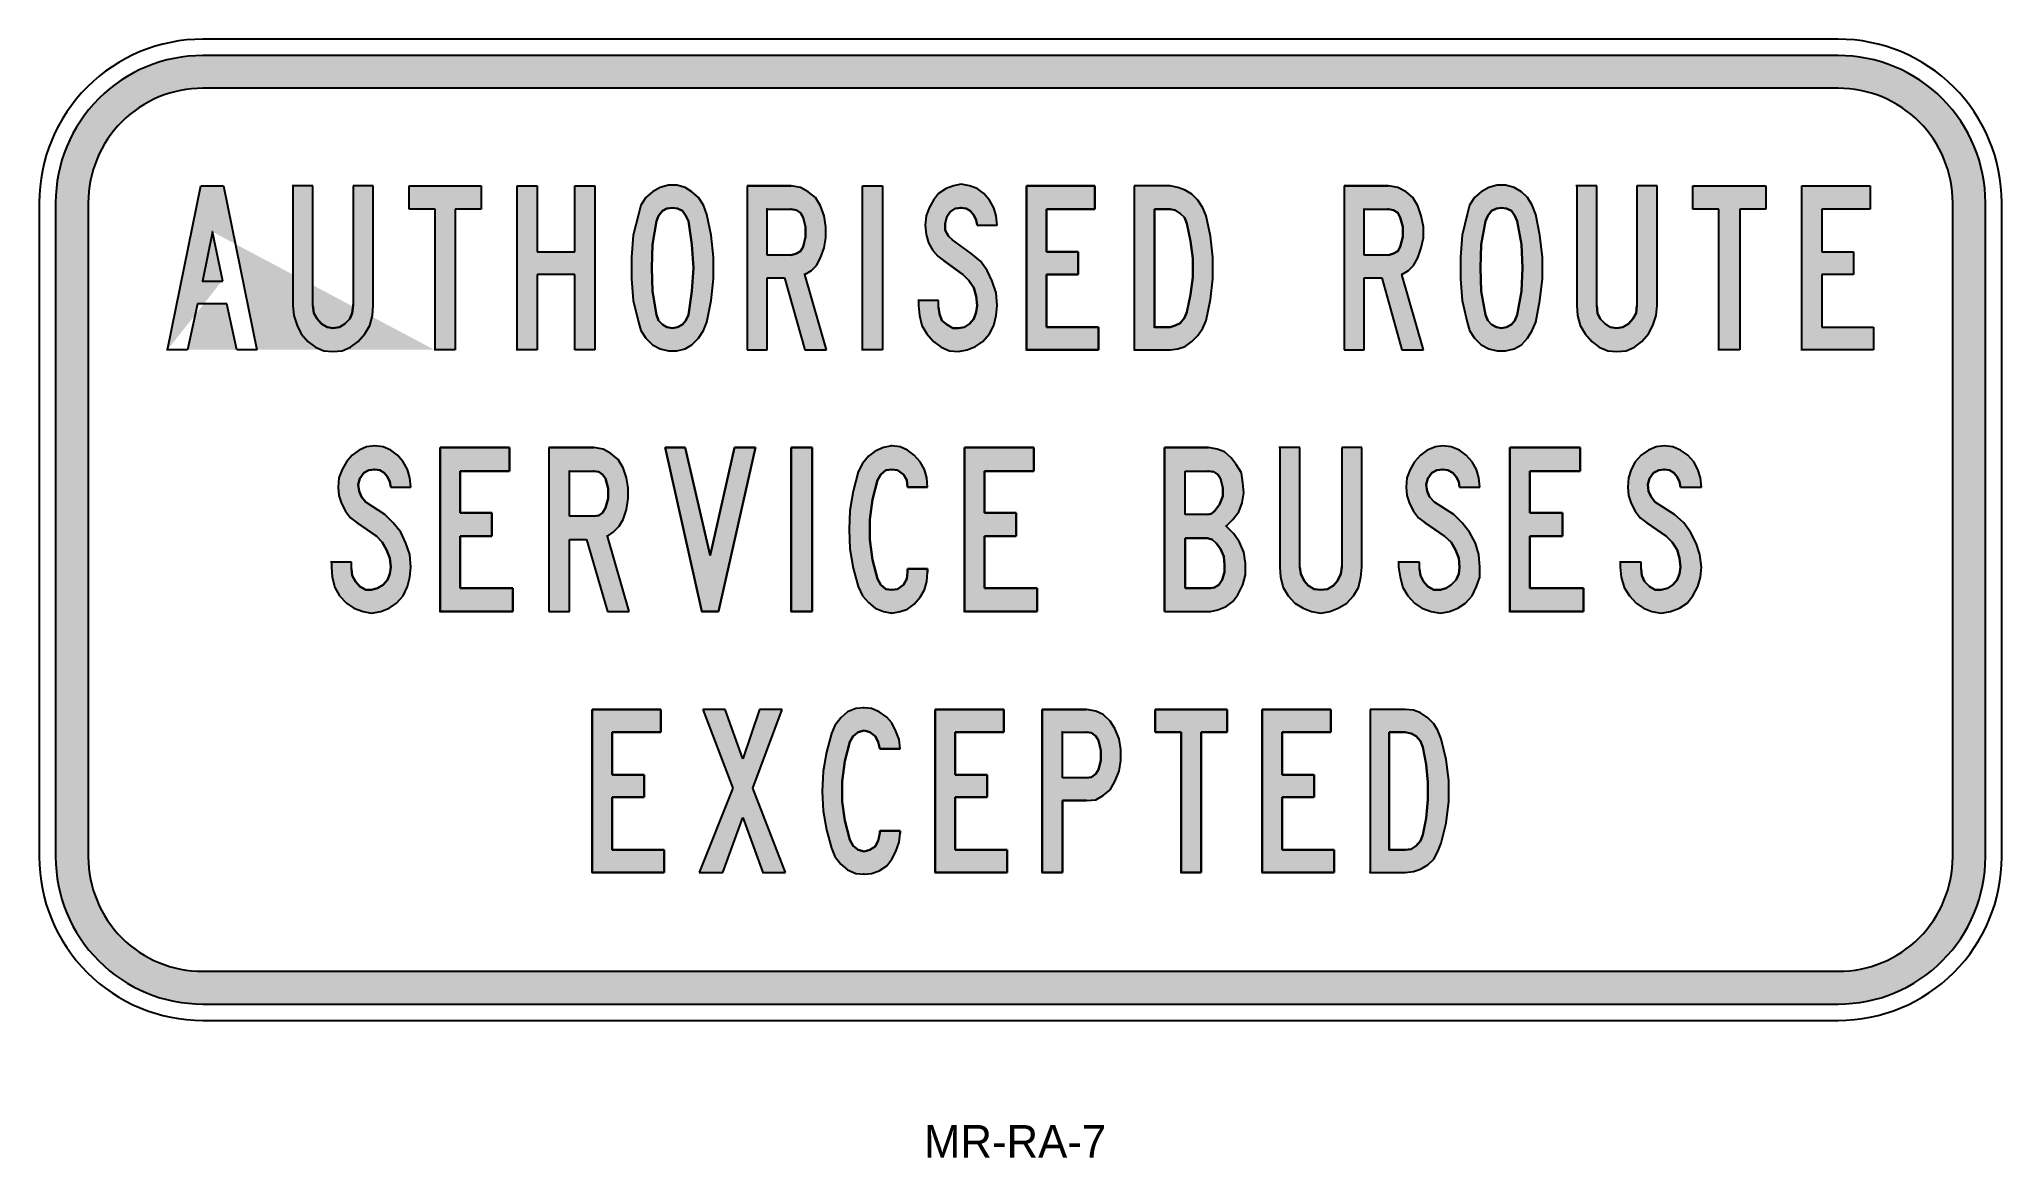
# Model space of a CAD drawing. Extents: x 129 to 279, y 163 to 249.
import ezdxf

# ---------------------------------------------------------------- set-up
doc = ezdxf.new("R2010")
doc.units = 0
doc.header["$MEASUREMENT"] = 0
doc.linetypes.add('CENTERX2', pattern=[101.6, 63.5, -12.7, 12.7, -12.7])
doc.layers.get('0').update_dxf_attribs({"linetype": 'CONTINUOUS'})
doc.layers.add('T25', color=1, linetype='CONTINUOUS')
doc.layers.add('T35', color=3, linetype='CONTINUOUS')

msp = doc.modelspace()

# ---------------------------------------------------------------- texts
at = {"layer": 'T25', "linetype": 'CENTERX2'}
msp.add_text('MR-RA-7', height=2.5, dxfattribs=at).set_placement((196.49, 163.43))

# ---------------------------------------------------------------- hatches: boundary and pattern name
at = {"layer": 'T25', "linetype": 'CENTERX2'}
h = msp.add_hatch(color=256, dxfattribs=at)
edge = h.paths.add_edge_path(flags=16)
edge.add_line((141.37, 177.68), (266.37, 177.68))
edge.add_arc((266.37, 186.43), 8.75, 270, 360)
edge.add_line((275.12, 186.43), (275.12, 236.43))
edge.add_arc((266.37, 236.43), 8.75, 0, 90)
edge.add_line((266.37, 245.18), (141.37, 245.18))
edge.add_arc((141.37, 236.43), 8.75, 90, 180)
edge.add_line((132.62, 236.43), (132.62, 186.43))
edge.add_arc((141.37, 186.43), 8.75, 180, 270)
edge = h.paths.add_edge_path()
edge.add_line((141.37, 175.18), (266.37, 175.18))
edge.add_arc((266.37, 186.43), 11.25, 270, 360)
edge.add_line((277.62, 186.43), (277.62, 236.43))
edge.add_arc((266.37, 236.43), 11.25, 0, 90)
edge.add_line((266.37, 247.68), (141.37, 247.68))
edge.add_arc((141.37, 236.43), 11.25, 90, 180)
edge.add_line((130.12, 236.43), (130.12, 186.43))
edge.add_arc((141.37, 186.43), 11.25, 180, 270)
h = msp.add_hatch(color=256, dxfattribs=at)
h.paths.add_polyline_path([(269.07, 225.19), (263.58, 225.19), (263.58, 237.72), (268.82, 237.72), (268.82, 235.93), (265.11, 235.93), (265.11, 232.67), (267.54, 232.67), (267.54, 230.94), (265.11, 230.94), (265.11, 226.91), (269.07, 226.91)])
h.paths.add_polyline_path([(258.85, 225.19), (257.25, 225.19), (257.25, 235.93), (255.27, 235.93), (255.27, 237.72), (260.83, 237.72), (260.83, 235.93), (258.85, 235.93)])
h.paths.add_polyline_path([(193.32, 225.19), (191.79, 225.19), (191.79, 237.72), (193.32, 237.72)])
h.paths.add_polyline_path([(166.92, 225.19), (165.39, 225.19), (165.39, 237.72), (166.92, 237.72), (166.92, 232.67), (169.8, 232.67), (169.8, 237.72), (171.33, 237.72), (171.33, 225.19), (169.8, 225.19), (169.8, 230.94), (166.92, 230.94)])
h.paths.add_polyline_path([(160.66, 225.19), (159.12, 225.19), (159.12, 235.93), (157.14, 235.93), (157.14, 237.72), (162.64, 237.72), (162.64, 235.93), (160.66, 235.93)])
h.paths.add_polyline_path([(142.89, 230.43), (142.12, 234.2), (141.35, 230.43)], flags=16)
h.paths.add_polyline_path([(140.2, 225.19), (138.67, 225.19), (141.22, 237.72), (142.95, 237.72), (145.51, 225.19), (143.97, 225.19), (143.2, 228.7), (140.97, 228.7)])
edge = h.paths.add_edge_path()
edge.add_line((263.58, 225.19), (263.51, 225.19))
edge.add_line((257.25, 225.19), (257.18, 225.19))
edge.add_line((191.79, 225.19), (191.72, 225.19))
edge.add_line((165.39, 225.19), (165.32, 225.19))
edge.add_line((159.12, 225.19), (159.06, 225.19))
edge.add_line((142.12, 234.2), (142.05, 234.2))
edge.add_line((141.35, 230.43), (141.29, 230.43))
edge.add_line((142.89, 230.43), (142.82, 230.43))
edge.add_line((138.67, 225.19), (138.6, 225.19))
for points in [[(149.79, 237.72), (148.25, 237.72), (148.25, 228.58), (148.32, 227.81), (148.57, 227.04), (148.89, 226.4), (149.41, 225.83), (149.98, 225.38), (150.62, 225.12), (151.32, 225.06), (152.03, 225.12), (152.67, 225.38), (153.24, 225.83), (153.75, 226.4), (154.14, 227.04), (154.33, 227.81), (154.39, 228.58), (154.39, 237.72), (152.86, 237.72), (152.86, 228.58), (152.79, 228), (152.6, 227.55), (152.22, 227.17), (151.83, 226.91), (151.32, 226.85), (150.88, 226.91), (150.43, 227.17), (150.11, 227.55), (149.85, 228), (149.79, 228.58)], [(198.69, 233.56), (198.37, 233.88), (198.12, 234.33), (198.12, 234.84), (198.24, 235.35), (198.5, 235.74), (198.88, 235.99), (199.33, 236.05), (199.71, 235.99), (200.03, 235.8), (200.29, 235.48), (200.48, 235.1), (200.55, 234.71), (202.08, 234.71), (202.02, 235.42), (201.82, 236.05), (201.5, 236.63), (201.06, 237.14), (200.55, 237.53), (199.97, 237.72), (199.33, 237.84), (198.76, 237.72), (198.18, 237.53), (197.61, 237.14), (197.22, 236.63), (196.9, 236.05), (196.65, 235.42), (196.58, 234.71), (196.65, 234.01), (196.84, 233.37), (197.16, 232.79), (197.54, 232.35), (198.05, 231.96), (199.46, 230.94), (199.91, 230.49), (200.29, 229.92), (200.48, 229.28), (200.55, 228.58), (200.48, 228.06), (200.29, 227.55), (199.97, 227.17), (199.59, 226.91), (199.14, 226.85), (199.08, 226.85), (198.69, 226.85), (198.24, 227.11), (197.86, 227.42), (197.67, 227.94), (197.61, 228.45), (197.61, 228.96), (196.07, 228.96), (196.07, 228.58), (196.14, 227.81), (196.33, 227.04), (196.71, 226.4), (197.22, 225.83), (197.8, 225.38), (198.44, 225.12), (199.14, 225.06), (199.78, 225.19), (200.42, 225.44), (200.99, 225.83), (201.5, 226.4), (201.82, 227.04), (202.02, 227.81), (202.08, 228.58), (202.02, 229.53), (201.7, 230.43), (201.31, 231.26), (200.8, 231.96), (200.1, 232.54)], [(208.28, 232.67), (205.85, 232.67), (205.85, 235.93), (209.56, 235.93), (209.56, 237.72), (204.32, 237.72), (204.32, 225.19), (209.82, 225.19), (209.82, 226.91), (205.85, 226.91), (205.85, 230.94), (208.28, 230.94)], [(155.29, 212.59), (153.82, 213.55), (153.5, 213.94), (153.31, 214.38), (153.24, 214.9), (153.37, 215.34), (153.69, 215.79), (154.07, 215.98), (154.52, 216.05), (154.9, 215.98), (155.22, 215.79), (155.48, 215.47), (155.67, 215.09), (155.73, 214.7), (157.27, 214.7), (157.2, 215.41), (157.01, 216.05), (156.69, 216.62), (156.25, 217.13), (155.73, 217.52), (155.16, 217.77), (154.52, 217.84), (153.88, 217.77), (153.31, 217.52), (152.79, 217.13), (152.35, 216.62), (152.03, 216.05), (151.77, 215.41), (151.71, 214.7), (151.77, 214.06), (151.96, 213.43), (152.28, 212.85), (152.67, 212.34), (153.18, 211.95), (154.65, 210.93), (155.09, 210.48), (155.41, 209.91), (155.67, 209.27), (155.73, 208.57), (155.67, 208.06), (155.48, 207.61), (155.16, 207.22), (154.71, 206.97), (154.26, 206.84), (154.2, 206.84), (153.82, 206.84), (153.37, 207.1), (153.05, 207.48), (152.79, 207.93), (152.73, 208.44), (152.73, 208.95), (151.2, 208.95), (151.2, 208.57), (151.26, 207.8), (151.45, 207.03), (151.83, 206.39), (152.35, 205.82), (152.92, 205.43), (153.62, 205.18), (154.26, 205.05), (154.97, 205.18), (155.61, 205.43), (156.18, 205.82), (156.69, 206.39), (157.01, 207.1), (157.2, 207.8), (157.27, 208.57), (157.2, 209.53), (156.88, 210.42), (156.5, 211.25), (155.93, 211.95)]]:
    msp.add_hatch(color=256, dxfattribs=at).paths.add_polyline_path(points)
h = msp.add_hatch(color=256, dxfattribs=at)
h.paths.add_polyline_path([(180.22, 233.95), (179.9, 235.54), (179.64, 236.25), (179.26, 236.82), (178.75, 237.27), (178.24, 237.59), (177.6, 237.78), (176.96, 237.78), (176.32, 237.59), (175.74, 237.27), (175.23, 236.82), (174.85, 236.25), (174.66, 235.54), (174.27, 233.95), (174.14, 232.28), (174.14, 230.62), (174.27, 228.96), (174.66, 227.3), (174.85, 226.66), (175.23, 226.08), (175.74, 225.57), (176.32, 225.25), (176.96, 225.12), (177.6, 225.12), (178.24, 225.25), (178.75, 225.57), (179.26, 226.08), (179.64, 226.66), (179.9, 227.3), (180.22, 228.96), (180.41, 230.62), (180.41, 232.28)])
h.paths.add_polyline_path([(175.74, 233.24), (176.06, 235.03), (176.19, 235.42), (176.51, 235.8), (176.83, 235.99), (177.28, 236.05), (177.66, 235.99), (178.04, 235.8), (178.3, 235.42), (178.49, 235.03), (178.75, 233.24), (178.88, 231.45), (178.75, 229.66), (178.49, 227.87), (178.3, 227.42), (178.04, 227.11), (177.66, 226.91), (177.28, 226.85), (176.83, 226.91), (176.51, 227.11), (176.19, 227.42), (176.06, 227.87), (175.74, 229.66), (175.68, 231.45)], flags=16)
h = msp.add_hatch(color=256, dxfattribs=at)
h.paths.add_polyline_path([(188.59, 232.22), (188.85, 232.99), (188.98, 233.75), (188.98, 234.58), (188.85, 235.42), (188.59, 236.18), (188.21, 236.82), (187.63, 237.27), (187.06, 237.59), (186.35, 237.72), (186.29, 237.72), (182.97, 237.72), (182.97, 225.19), (184.5, 225.19), (184.5, 230.69), (185.84, 230.69), (187.38, 225.19), (189.04, 225.19), (187.38, 230.94), (187.89, 231.26), (188.27, 231.64)])
h.paths.add_polyline_path([(184.5, 232.41), (184.5, 235.93), (186.35, 235.93), (186.74, 235.86), (187.06, 235.67), (187.25, 235.29), (187.44, 234.58), (187.44, 233.82), (187.25, 233.05), (187.06, 232.73), (186.74, 232.54), (186.35, 232.41)], flags=16)
h = msp.add_hatch(color=256, dxfattribs=at)
h.paths.add_polyline_path([(218.38, 233.88), (218.06, 235.42), (217.81, 236.05), (217.42, 236.63), (216.97, 237.08), (216.46, 237.4), (215.89, 237.59), (215.31, 237.72), (212.56, 237.72), (212.56, 225.19), (215.31, 225.19), (215.89, 225.25), (216.46, 225.44), (216.97, 225.83), (217.42, 226.27), (217.81, 226.85), (218.06, 227.42), (218.38, 229.02), (218.57, 230.62), (218.57, 232.28)])
h.paths.add_polyline_path([(214.1, 235.93), (215.31, 235.93), (215.7, 235.86), (216.08, 235.61), (216.4, 235.29), (216.59, 234.84), (216.85, 233.5), (217.04, 232.16), (217.04, 230.75), (216.85, 229.41), (216.59, 228.06), (216.4, 227.62), (216.08, 227.23), (215.7, 227.04), (215.31, 226.91), (214.1, 226.91)], flags=16)
h = msp.add_hatch(color=256, dxfattribs=at)
h.paths.add_polyline_path([(233.92, 231.64), (234.23, 232.22), (234.49, 232.99), (234.68, 233.75), (234.68, 234.58), (234.49, 235.42), (234.23, 236.18), (233.85, 236.82), (233.34, 237.27), (232.7, 237.59), (232, 237.72), (231.93, 237.72), (228.61, 237.72), (228.61, 225.19), (230.14, 225.19), (230.14, 230.69), (231.49, 230.69), (233.02, 225.19), (234.68, 225.19), (233.02, 230.94), (233.53, 231.26)])
h.paths.add_polyline_path([(232, 232.41), (230.14, 232.41), (230.14, 235.93), (232, 235.93), (232.38, 235.86), (232.7, 235.67), (232.89, 235.29), (233.08, 234.58), (233.08, 233.82), (232.89, 233.05), (232.7, 232.73), (232.38, 232.54)], flags=16)
h.paths.add_polyline_path([(243.76, 232.28), (243.57, 233.95), (243.25, 235.54), (242.99, 236.25), (242.61, 236.82), (242.16, 237.27), (241.59, 237.59), (240.95, 237.78), (240.31, 237.78), (239.67, 237.59), (239.09, 237.27), (238.58, 236.82), (238.2, 236.25), (238.01, 235.54), (237.62, 233.95), (237.49, 232.28), (237.49, 230.62), (237.62, 228.96), (238.01, 227.3), (238.2, 226.66), (238.58, 226.08), (239.09, 225.57), (239.67, 225.25), (240.31, 225.12), (240.95, 225.12), (241.59, 225.25), (242.16, 225.57), (242.61, 226.08), (242.99, 226.66), (243.25, 227.3), (243.57, 228.96), (243.76, 230.62)])
h.paths.add_polyline_path([(239.03, 231.45), (239.09, 233.24), (239.41, 235.03), (239.6, 235.42), (239.86, 235.8), (240.24, 235.99), (240.63, 236.05), (241.01, 235.99), (241.39, 235.8), (241.65, 235.42), (241.84, 235.03), (242.16, 233.24), (242.23, 231.45), (242.16, 229.66), (241.84, 227.87), (241.65, 227.42), (241.39, 227.11), (241.01, 226.91), (240.63, 226.85), (240.24, 226.91), (239.86, 227.11), (239.6, 227.42), (239.41, 227.87), (239.09, 229.66)], flags=16)
h.paths.add_polyline_path([(247.91, 237.72), (246.38, 237.72), (246.38, 228.58), (246.44, 227.81), (246.64, 227.04), (247.02, 226.4), (247.53, 225.83), (248.11, 225.38), (248.75, 225.12), (249.45, 225.06), (250.15, 225.12), (250.79, 225.38), (251.37, 225.83), (251.88, 226.4), (252.2, 227.04), (252.45, 227.81), (252.52, 228.58), (252.52, 237.72), (250.98, 237.72), (250.98, 228.58), (250.92, 228), (250.66, 227.55), (250.34, 227.17), (249.9, 226.91), (249.45, 226.85), (248.94, 226.91), (248.55, 227.17), (248.17, 227.55), (247.98, 228), (247.91, 228.58)])
h.paths.add_polyline_path([(252.39, 213.55), (252.07, 213.94), (251.88, 214.38), (251.81, 214.9), (251.94, 215.34), (252.26, 215.79), (252.65, 215.98), (253.09, 216.05), (253.48, 215.98), (253.8, 215.79), (254.05, 215.47), (254.24, 215.09), (254.31, 214.7), (255.91, 214.7), (255.84, 215.41), (255.65, 216.05), (255.33, 216.62), (254.88, 217.13), (254.31, 217.52), (253.73, 217.77), (253.09, 217.84), (252.45, 217.77), (251.88, 217.52), (251.3, 217.13), (250.86, 216.62), (250.54, 216.05), (250.34, 215.41), (250.28, 214.7), (250.34, 214.06), (250.54, 213.43), (250.86, 212.85), (251.24, 212.34), (251.75, 211.95), (253.22, 210.93), (253.67, 210.48), (254.05, 209.91), (254.24, 209.27), (254.31, 208.57), (254.24, 208.06), (254.05, 207.61), (253.73, 207.22), (253.35, 206.97), (252.84, 206.84), (252.77, 206.84), (252.39, 206.84), (251.94, 207.1), (251.56, 207.48), (251.37, 207.93), (251.3, 208.44), (251.3, 208.95), (249.7, 208.95), (249.7, 208.57), (249.77, 207.8), (250.02, 207.03), (250.41, 206.39), (250.92, 205.82), (251.49, 205.43), (252.13, 205.18), (252.84, 205.05), (253.54, 205.18), (254.24, 205.43), (254.82, 205.82), (255.27, 206.39), (255.65, 207.1), (255.84, 207.8), (255.91, 208.57), (255.78, 209.53), (255.52, 210.42), (255.07, 211.25), (254.56, 211.95), (253.86, 212.59)])
h.paths.add_polyline_path([(245.29, 212.72), (242.8, 212.72), (242.8, 215.92), (246.64, 215.92), (246.64, 217.71), (241.27, 217.71), (241.27, 205.18), (246.89, 205.18), (246.89, 206.97), (242.8, 206.97), (242.8, 210.93), (245.29, 210.93)])
h.paths.add_polyline_path([(238.2, 211.25), (237.62, 211.95), (236.98, 212.59), (235.51, 213.55), (235.13, 213.94), (234.94, 214.38), (234.87, 214.9), (235, 215.34), (235.32, 215.79), (235.7, 215.98), (236.15, 216.05), (236.54, 215.98), (236.92, 215.79), (237.18, 215.47), (237.37, 215.09), (237.43, 214.7), (238.97, 214.7), (238.9, 215.41), (238.71, 216.05), (238.39, 216.62), (237.94, 217.13), (237.43, 217.52), (236.79, 217.77), (236.15, 217.84), (235.58, 217.77), (234.94, 217.52), (234.43, 217.13), (233.98, 216.62), (233.66, 216.05), (233.4, 215.41), (233.34, 214.7), (233.4, 214.06), (233.6, 213.43), (233.92, 212.85), (234.3, 212.34), (234.81, 211.95), (236.28, 210.93), (236.79, 210.48), (237.11, 209.91), (237.37, 209.27), (237.43, 208.57), (237.37, 208.06), (237.18, 207.61), (236.79, 207.22), (236.41, 206.97), (235.96, 206.84), (235.9, 206.84), (235.45, 206.84), (235, 207.1), (234.68, 207.48), (234.43, 207.93), (234.36, 208.44), (234.36, 208.95), (232.76, 208.95), (232.76, 208.57), (232.89, 207.8), (233.08, 207.03), (233.47, 206.39), (233.98, 205.82), (234.55, 205.43), (235.26, 205.18), (235.96, 205.05), (236.66, 205.18), (237.3, 205.43), (237.88, 205.82), (238.39, 206.39), (238.71, 207.1), (238.97, 207.8), (238.97, 208.57), (238.9, 209.53), (238.65, 210.42)])
h.paths.add_polyline_path([(225.22, 217.71), (223.69, 217.71), (223.69, 208.57), (223.75, 207.8), (223.94, 207.03), (224.33, 206.39), (224.84, 205.82), (225.48, 205.43), (226.12, 205.18), (226.82, 205.05), (227.52, 205.18), (228.16, 205.43), (228.8, 205.82), (229.31, 206.39), (229.7, 207.03), (229.89, 207.8), (229.95, 208.57), (229.95, 217.71), (228.42, 217.71), (228.42, 208.57), (228.35, 208.06), (228.1, 207.54), (227.78, 207.16), (227.33, 206.9), (226.82, 206.84), (226.31, 206.9), (225.86, 207.16), (225.54, 207.54), (225.29, 208.06), (225.22, 208.57)])
h.paths.add_polyline_path([(219.6, 211.7), (220.11, 212.21), (220.55, 212.79), (220.81, 213.49), (220.94, 214.26), (220.87, 215.02), (220.75, 215.79), (220.36, 216.43), (219.98, 216.94), (219.47, 217.39), (218.89, 217.58), (218.25, 217.71), (218.19, 217.71), (214.87, 217.71), (214.87, 205.18), (218.38, 205.18), (218.96, 205.31), (219.6, 205.56), (220.11, 205.95), (220.49, 206.46), (220.87, 207.22), (221.07, 207.99), (221.07, 208.89), (220.94, 209.72), (220.62, 210.48), (220.17, 211.12)])
h.paths.add_polyline_path([(218.13, 210.8), (218.51, 210.68), (218.83, 210.42), (219.15, 209.97), (219.4, 209.4), (219.47, 208.76), (219.47, 208.18), (219.28, 207.61), (219.02, 207.22), (218.7, 207.03), (218.38, 206.97), (216.46, 206.97), (216.46, 210.8)], flags=16)
h.paths.add_polyline_path([(216.46, 212.59), (216.46, 215.92), (218.25, 215.92), (218.64, 215.85), (218.96, 215.66), (219.15, 215.34), (219.34, 214.64), (219.34, 214), (219.08, 213.36), (218.7, 212.85), (218.45, 212.66), (218.13, 212.59)], flags=16)
h = msp.add_hatch(color=256, dxfattribs=at)
h.paths.add_polyline_path([(163.47, 212.72), (161.04, 212.72), (161.04, 215.92), (164.81, 215.92), (164.81, 217.71), (159.51, 217.71), (159.51, 205.18), (165.07, 205.18), (165.07, 206.97), (161.04, 206.97), (161.04, 210.93), (163.47, 210.93)])
h.paths.add_polyline_path([(173.51, 212.21), (173.76, 212.98), (173.89, 213.81), (173.89, 214.64), (173.76, 215.41), (173.51, 216.17), (173.12, 216.81), (172.55, 217.26), (171.97, 217.58), (171.27, 217.71), (171.2, 217.71), (167.82, 217.71), (167.82, 205.18), (169.41, 205.18), (169.41, 210.68), (170.69, 210.68), (172.29, 205.18), (173.95, 205.18), (172.29, 210.93), (172.74, 211.25), (173.19, 211.7)])
h.paths.add_polyline_path([(169.41, 212.47), (169.41, 215.92), (171.27, 215.92), (171.65, 215.85), (171.91, 215.66), (172.16, 215.34), (172.35, 214.58), (172.35, 213.81), (172.16, 213.11), (171.91, 212.72), (171.65, 212.53), (171.27, 212.47)], flags=16)
h.paths.add_polyline_path([(183.61, 217.71), (182.01, 217.71), (180.15, 209.46), (178.24, 217.71), (176.7, 217.71), (179.51, 205.18), (180.79, 205.18)])
h.paths.add_polyline_path([(187.95, 217.71), (186.35, 217.71), (186.35, 205.18), (187.95, 205.18)])
h.paths.add_polyline_path([(192.36, 210.68), (192.36, 212.21), (192.56, 213.74), (192.94, 215.22), (193.19, 215.66), (193.58, 215.98), (194.03, 216.05), (194.47, 215.98), (194.92, 215.66), (195.18, 215.22), (195.24, 214.7), (196.77, 214.7), (196.71, 215.41), (196.52, 216.05), (196.2, 216.62), (195.75, 217.13), (195.24, 217.52), (194.66, 217.77), (194.03, 217.84), (193.39, 217.71), (192.75, 217.45), (192.24, 217.07), (191.79, 216.49), (191.47, 215.85), (191.08, 214.38), (190.83, 212.91), (190.77, 211.44), (190.83, 209.97), (191.08, 208.5), (191.47, 207.1), (191.79, 206.39), (192.24, 205.88), (192.75, 205.43), (193.39, 205.18), (194.03, 205.05), (194.66, 205.18), (195.24, 205.37), (195.75, 205.75), (196.2, 206.27), (196.52, 206.84), (196.71, 207.48), (196.77, 208.18), (196.77, 208.44), (196.71, 208.44), (195.24, 208.44), (195.24, 208.18), (195.18, 207.67), (194.92, 207.22), (194.47, 206.9), (194.03, 206.84), (193.58, 206.9), (193.19, 207.22), (192.94, 207.67), (192.56, 209.14)])
h.paths.add_polyline_path([(203.55, 212.72), (201.12, 212.72), (201.12, 215.92), (204.89, 215.92), (204.89, 217.71), (199.59, 217.71), (199.59, 205.18), (205.15, 205.18), (205.15, 206.97), (201.12, 206.97), (201.12, 210.93), (203.55, 210.93)])
h = msp.add_hatch(color=256, dxfattribs=at)
h.paths.add_polyline_path([(175.1, 192.71), (172.67, 192.71), (172.67, 195.97), (176.38, 195.97), (176.38, 197.7), (171.14, 197.7), (171.14, 185.23), (176.64, 185.23), (176.64, 186.96), (172.67, 186.96), (172.67, 190.99), (175.1, 190.99)])
h.paths.add_polyline_path([(185.65, 197.7), (183.93, 197.7), (182.65, 193.93), (181.3, 197.7), (179.58, 197.7), (181.88, 191.69), (179.32, 185.23), (181.11, 185.23), (182.65, 189.45), (184.18, 185.23), (185.91, 185.23), (183.41, 191.69)])
h.paths.add_polyline_path([(190.25, 192.2), (190.45, 193.74), (190.83, 195.21), (191.08, 195.65), (191.47, 195.97), (191.92, 196.1), (192.36, 195.97), (192.75, 195.65), (193, 195.21), (193.13, 194.69), (194.66, 194.69), (194.6, 195.4), (194.35, 196.04), (194.03, 196.68), (193.64, 197.12), (193.07, 197.51), (192.49, 197.76), (191.92, 197.83), (191.28, 197.76), (190.64, 197.51), (190.13, 197.06), (189.68, 196.48), (189.42, 195.85), (189.04, 194.44), (188.78, 192.97), (188.72, 191.43), (188.78, 189.96), (189.04, 188.49), (189.42, 187.09), (189.68, 186.45), (190.13, 185.87), (190.64, 185.43), (191.28, 185.17), (191.92, 185.11), (192.49, 185.17), (193.07, 185.36), (193.64, 185.75), (194.03, 186.26), (194.35, 186.83), (194.6, 187.54), (194.66, 188.24), (194.66, 188.43), (194.6, 188.43), (193.13, 188.43), (193.13, 188.24), (193, 187.66), (192.75, 187.22), (192.36, 186.96), (191.92, 186.83), (191.47, 186.96), (191.08, 187.28), (190.83, 187.73), (190.45, 189.2), (190.25, 190.67)])
h.paths.add_polyline_path([(201.31, 192.71), (198.88, 192.71), (198.88, 195.97), (202.59, 195.97), (202.59, 197.7), (197.35, 197.7), (197.35, 185.23), (202.85, 185.23), (202.85, 186.96), (198.88, 186.96), (198.88, 190.99), (201.31, 190.99)])
h.paths.add_polyline_path([(211.09, 192.2), (211.41, 192.97), (211.54, 193.8), (211.54, 194.63), (211.41, 195.46), (211.09, 196.23), (210.71, 196.8), (210.2, 197.32), (209.62, 197.57), (208.92, 197.7), (208.86, 197.7), (205.53, 197.7), (205.53, 185.23), (207.07, 185.23), (207.07, 190.73), (208.92, 190.73), (209.62, 190.8), (210.2, 191.12), (210.71, 191.56)])
h.paths.add_polyline_path([(207.07, 192.46), (207.07, 195.97), (208.92, 195.97), (209.3, 195.91), (209.62, 195.65), (209.82, 195.33), (210.01, 194.57), (210.01, 193.8), (209.82, 193.1), (209.62, 192.78), (209.3, 192.52), (208.92, 192.46)], flags=16)
h.paths.add_polyline_path([(217.68, 195.97), (219.66, 195.97), (219.66, 197.7), (214.16, 197.7), (214.16, 195.97), (216.14, 195.97), (216.14, 185.23), (217.68, 185.23)])
h.paths.add_polyline_path([(226.31, 192.71), (223.88, 192.71), (223.88, 195.97), (227.59, 195.97), (227.59, 197.7), (222.34, 197.7), (222.34, 185.23), (227.84, 185.23), (227.84, 186.96), (223.88, 186.96), (223.88, 190.99), (226.31, 190.99)])
h.paths.add_polyline_path([(236.6, 192.27), (236.41, 193.86), (236.02, 195.46), (235.77, 196.1), (235.45, 196.61), (235, 197.06), (234.43, 197.44), (233.92, 197.64), (233.28, 197.7), (230.59, 197.7), (230.59, 185.23), (233.28, 185.23), (233.92, 185.3), (234.43, 185.49), (235, 185.81), (235.45, 186.26), (235.77, 186.83), (236.02, 187.47), (236.41, 189.01), (236.6, 190.67)])
h.paths.add_polyline_path([(232.06, 195.97), (233.28, 195.97), (233.72, 195.85), (234.11, 195.65), (234.43, 195.27), (234.62, 194.82), (234.87, 193.48), (235, 192.14), (235, 190.8), (234.87, 189.39), (234.62, 188.11), (234.43, 187.66), (234.11, 187.28), (233.72, 187.02), (233.28, 186.96), (232.06, 186.96)], flags=16)

# ---------------------------------------------------------------- linework, layer by layer
at = {"color": 1}
for p, q in [((138.67, 225.19), (141.22, 237.72)), ((141.22, 237.72), (142.95, 237.72)), ((142.95, 237.72), (145.51, 225.19)), ((148.25, 237.72), (148.19, 237.72)), ((148.25, 237.72), (148.25, 228.58)), ((149.79, 237.72), (148.25, 237.72)), ((149.79, 228.58), (149.79, 237.72)), ((154.39, 237.72), (152.86, 237.72)), ((152.86, 237.72), (152.86, 228.58)), ((154.39, 228.58), (154.39, 237.72)), ((157.14, 235.93), (157.14, 237.72)), ((157.14, 237.72), (162.64, 237.72)), ((162.64, 237.72), (162.64, 235.93)), ((165.39, 225.19), (165.39, 237.72)), ((165.39, 237.72), (166.92, 237.72)), ((166.92, 237.72), (166.92, 232.67)), ((169.8, 232.67), (169.8, 237.72)), ((169.8, 237.72), (171.33, 237.72)), ((171.33, 237.72), (171.33, 225.19)), ((175.74, 237.27), (175.23, 236.82)), ((176.32, 237.59), (175.74, 237.27)), ((176.96, 237.78), (176.32, 237.59)), ((177.6, 237.78), (176.96, 237.78)), ((178.24, 237.59), (177.6, 237.78)), ((178.75, 237.27), (178.24, 237.59)), ((179.26, 236.82), (178.75, 237.27)), ((182.97, 237.72), (182.97, 225.19)), ((182.97, 237.72), (186.35, 237.72)), ((186.35, 237.72), (186.29, 237.72)), ((186.35, 237.72), (186.29, 237.72)), ((187.06, 237.59), (186.35, 237.72)), ((187.63, 237.27), (187.06, 237.59)), ((188.21, 236.82), (187.63, 237.27)), ((191.79, 225.19), (191.79, 237.72)), ((191.79, 237.72), (193.32, 237.72)), ((193.32, 237.72), (193.32, 225.19)), ((197.61, 237.14), (197.22, 236.63)), ((198.18, 237.53), (197.61, 237.14)), ((198.76, 237.72), (198.18, 237.53)), ((199.33, 237.84), (198.76, 237.72)), ((199.97, 237.72), (199.33, 237.84)), ((200.55, 237.53), (199.97, 237.72)), ((201.06, 237.14), (200.55, 237.53)), ((201.5, 236.63), (201.06, 237.14)), ((204.32, 225.19), (204.32, 237.72)), ((204.32, 237.72), (209.56, 237.72)), ((209.56, 237.72), (209.56, 235.93)), ((215.31, 237.72), (212.56, 237.72)), ((212.56, 237.72), (212.56, 225.19)), ((215.89, 237.59), (215.31, 237.72)), ((216.46, 237.4), (215.89, 237.59)), ((216.97, 237.08), (216.46, 237.4)), ((217.42, 236.63), (216.97, 237.08)), ((228.61, 237.72), (228.61, 225.19)), ((228.61, 237.72), (232, 237.72)), ((232, 237.72), (231.93, 237.72)), ((232, 237.72), (231.93, 237.72)), ((232.7, 237.59), (232, 237.72)), ((233.34, 237.27), (232.7, 237.59)), ((233.85, 236.82), (233.34, 237.27)), ((239.09, 237.27), (238.58, 236.82)), ((239.67, 237.59), (239.09, 237.27)), ((240.31, 237.78), (239.67, 237.59)), ((240.95, 237.78), (240.31, 237.78)), ((241.59, 237.59), (240.95, 237.78)), ((242.16, 237.27), (241.59, 237.59)), ((242.61, 236.82), (242.16, 237.27)), ((246.38, 237.72), (246.32, 237.72)), ((246.38, 237.72), (246.38, 228.58)), ((247.91, 237.72), (246.38, 237.72)), ((247.91, 228.58), (247.91, 237.72)), ((252.52, 237.72), (250.98, 237.72)), ((250.98, 237.72), (250.98, 228.58)), ((252.52, 228.58), (252.52, 237.72)), ((255.27, 235.93), (255.27, 237.72)), ((255.27, 237.72), (260.83, 237.72)), ((260.83, 237.72), (260.83, 235.93)), ((263.58, 225.19), (263.58, 237.72)), ((263.58, 237.72), (268.82, 237.72)), ((268.82, 237.72), (268.82, 235.93)), ((159.12, 235.93), (157.14, 235.93)), ((159.12, 225.19), (159.12, 235.93)), ((162.64, 235.93), (160.66, 235.93)), ((160.66, 235.93), (160.66, 225.19)), ((174.66, 235.54), (174.27, 233.95)), ((174.85, 236.25), (174.66, 235.54)), ((175.23, 236.82), (174.85, 236.25)), ((176.51, 235.8), (176.19, 235.42)), ((176.83, 235.99), (176.51, 235.8)), ((177.28, 236.05), (176.83, 235.99)), ((177.66, 235.99), (177.28, 236.05)), ((178.04, 235.8), (177.66, 235.99)), ((178.3, 235.42), (178.04, 235.8)), ((179.64, 236.25), (179.26, 236.82)), ((179.9, 235.54), (179.64, 236.25)), ((180.22, 233.95), (179.9, 235.54)), ((184.5, 235.93), (184.44, 235.93)), ((184.5, 235.93), (186.35, 235.93)), ((184.5, 232.41), (184.5, 235.93)), ((186.35, 235.93), (186.29, 235.93)), ((186.35, 235.93), (186.29, 235.93)), ((186.74, 235.86), (186.35, 235.93)), ((187.06, 235.67), (186.74, 235.86)), ((187.25, 235.29), (187.06, 235.67)), ((188.59, 236.18), (188.21, 236.82)), ((188.59, 236.18), (188.53, 236.18)), ((188.85, 235.42), (188.59, 236.18)), ((196.9, 236.05), (196.65, 235.42)), ((197.22, 236.63), (196.9, 236.05)), ((198.5, 235.74), (198.24, 235.35)), ((198.88, 235.99), (198.5, 235.74)), ((199.33, 236.05), (198.88, 235.99)), ((199.33, 236.05), (199.27, 236.05)), ((199.71, 235.99), (199.33, 236.05)), ((200.03, 235.8), (199.71, 235.99)), ((200.29, 235.48), (200.03, 235.8)), ((201.82, 236.05), (201.5, 236.63)), ((202.02, 235.42), (201.82, 236.05)), ((209.56, 235.93), (205.85, 235.93)), ((205.85, 235.93), (205.85, 232.67)), ((215.31, 235.93), (214.1, 235.93)), ((214.1, 235.93), (214.1, 226.91)), ((215.7, 235.86), (215.31, 235.93)), ((216.08, 235.61), (215.7, 235.86)), ((216.4, 235.29), (216.08, 235.61)), ((217.81, 236.05), (217.42, 236.63)), ((218.06, 235.42), (217.81, 236.05)), ((230.14, 235.93), (230.08, 235.93)), ((230.14, 235.93), (232, 235.93)), ((230.14, 232.41), (230.14, 235.93)), ((232, 235.93), (231.93, 235.93)), ((232, 235.93), (231.93, 235.93)), ((232.38, 235.86), (232, 235.93)), ((232.7, 235.67), (232.38, 235.86)), ((232.89, 235.29), (232.7, 235.67)), ((234.23, 236.18), (233.85, 236.82)), ((234.23, 236.18), (234.17, 236.18)), ((234.49, 235.42), (234.23, 236.18)), ((238.01, 235.54), (237.62, 233.95)), ((238.2, 236.25), (238.01, 235.54)), ((238.58, 236.82), (238.2, 236.25)), ((239.86, 235.8), (239.6, 235.42)), ((240.24, 235.99), (239.86, 235.8)), ((240.63, 236.05), (240.24, 235.99)), ((241.01, 235.99), (240.63, 236.05)), ((241.39, 235.8), (241.01, 235.99)), ((241.65, 235.42), (241.39, 235.8)), ((242.99, 236.25), (242.61, 236.82)), ((243.25, 235.54), (242.99, 236.25)), ((243.57, 233.95), (243.25, 235.54)), ((257.25, 235.93), (255.27, 235.93)), ((257.25, 225.19), (257.25, 235.93)), ((260.83, 235.93), (258.85, 235.93)), ((258.85, 235.93), (258.85, 225.19)), ((268.82, 235.93), (265.11, 235.93)), ((265.11, 235.93), (265.11, 232.67)), ((142.12, 234.2), (141.35, 230.43)), ((142.12, 234.2), (142.05, 234.2)), ((142.89, 230.43), (142.12, 234.2)), ((176.06, 235.03), (175.74, 233.24)), ((176.19, 235.42), (176.06, 235.03)), ((178.49, 235.03), (178.3, 235.42)), ((178.75, 233.24), (178.49, 235.03)), ((187.25, 235.29), (187.19, 235.29)), ((187.44, 234.58), (187.25, 235.29)), ((187.44, 233.82), (187.44, 234.58)), ((188.98, 234.58), (188.85, 235.42)), ((188.98, 233.75), (188.98, 234.58)), ((196.65, 235.42), (196.58, 234.71)), ((196.58, 234.71), (196.65, 234.01)), ((196.65, 234.01), (196.84, 233.37)), ((198.24, 235.35), (198.12, 234.84)), ((198.12, 234.84), (198.12, 234.33)), ((198.12, 234.33), (198.37, 233.88)), ((200.48, 235.1), (200.29, 235.48)), ((200.55, 234.71), (200.48, 235.1)), ((200.55, 234.71), (202.08, 234.71)), ((202.08, 234.71), (202.02, 235.42)), ((216.59, 234.84), (216.4, 235.29)), ((216.85, 233.5), (216.59, 234.84)), ((218.38, 233.88), (218.06, 235.42)), ((232.89, 235.29), (232.83, 235.29)), ((233.08, 234.58), (232.89, 235.29)), ((233.08, 233.82), (233.08, 234.58)), ((234.68, 234.58), (234.49, 235.42)), ((234.68, 233.75), (234.68, 234.58)), ((239.41, 235.03), (239.09, 233.24)), ((239.6, 235.42), (239.41, 235.03)), ((241.84, 235.03), (241.65, 235.42)), ((242.16, 233.24), (241.84, 235.03)), ((166.92, 232.67), (169.8, 232.67)), ((174.27, 233.95), (174.14, 232.28)), ((175.74, 233.24), (175.68, 231.45)), ((178.88, 231.45), (178.75, 233.24)), ((180.41, 232.28), (180.22, 233.95)), ((186.35, 232.41), (186.74, 232.54)), ((186.74, 232.54), (187.06, 232.73)), ((187.06, 232.73), (187.25, 233.05)), ((187.25, 233.05), (187.19, 233.05)), ((187.25, 233.05), (187.44, 233.82)), ((188.59, 232.22), (188.85, 232.99)), ((188.85, 232.99), (188.98, 233.75)), ((196.84, 233.37), (197.16, 232.79)), ((197.16, 232.79), (197.54, 232.35)), ((198.37, 233.88), (198.69, 233.56)), ((198.69, 233.56), (198.63, 233.56)), ((198.69, 233.56), (198.63, 233.56)), ((200.1, 232.54), (198.69, 233.56)), ((200.8, 231.96), (200.1, 232.54)), ((205.85, 232.67), (208.28, 232.67)), ((208.28, 232.67), (208.28, 230.94)), ((217.04, 232.16), (216.85, 233.5)), ((218.57, 232.28), (218.38, 233.88)), ((232, 232.41), (232.38, 232.54)), ((232.38, 232.54), (232.7, 232.73)), ((232.7, 232.73), (232.89, 233.05)), ((232.89, 233.05), (232.83, 233.05)), ((232.89, 233.05), (233.08, 233.82)), ((234.23, 232.22), (234.49, 232.99)), ((234.49, 232.99), (234.68, 233.75)), ((237.62, 233.95), (237.49, 232.28)), ((239.09, 233.24), (239.03, 231.45)), ((242.23, 231.45), (242.16, 233.24)), ((243.76, 232.28), (243.57, 233.95)), ((265.11, 232.67), (267.54, 232.67)), ((267.54, 232.67), (267.54, 230.94)), ((174.14, 232.28), (174.14, 230.62)), ((175.68, 231.45), (175.74, 229.66)), ((178.75, 229.66), (178.88, 231.45)), ((180.41, 230.62), (180.41, 232.28)), ((186.35, 232.41), (184.5, 232.41)), ((187.38, 230.94), (187.89, 231.26)), ((187.89, 231.26), (188.27, 231.64)), ((188.27, 231.64), (188.59, 232.22)), ((188.59, 232.22), (188.53, 232.22)), ((197.54, 232.35), (198.05, 231.96)), ((198.05, 231.96), (197.99, 231.96)), ((198.05, 231.96), (197.99, 231.96)), ((199.46, 230.94), (198.05, 231.96)), ((201.31, 231.26), (200.8, 231.96)), ((201.7, 230.43), (201.31, 231.26)), ((217.04, 230.75), (217.04, 232.16)), ((218.57, 230.62), (218.57, 232.28)), ((232, 232.41), (230.14, 232.41)), ((233.02, 230.94), (233.53, 231.26)), ((233.53, 231.26), (233.92, 231.64)), ((233.92, 231.64), (234.23, 232.22)), ((234.23, 232.22), (234.17, 232.22)), ((237.49, 232.28), (237.49, 230.62)), ((239.03, 231.45), (239.09, 229.66)), ((242.16, 229.66), (242.23, 231.45)), ((243.76, 230.62), (243.76, 232.28)), ((141.35, 230.43), (141.29, 230.43)), ((141.35, 230.43), (142.89, 230.43)), ((142.89, 230.43), (142.82, 230.43)), ((169.8, 230.94), (166.92, 230.94)), ((166.92, 230.94), (166.92, 225.19)), ((169.8, 225.19), (169.8, 230.94)), ((174.14, 230.62), (174.27, 228.96)), ((175.74, 229.66), (176.06, 227.87)), ((178.49, 227.87), (178.75, 229.66)), ((180.22, 228.96), (180.41, 230.62)), ((184.5, 225.19), (184.5, 230.69)), ((184.5, 230.69), (185.84, 230.69)), ((185.84, 230.69), (187.38, 225.19)), ((187.38, 230.94), (187.31, 230.94)), ((189.04, 225.19), (187.38, 230.94)), ((199.46, 230.94), (199.4, 230.94)), ((199.91, 230.49), (199.46, 230.94)), ((200.29, 229.92), (199.91, 230.49)), ((200.48, 229.28), (200.29, 229.92)), ((202.02, 229.53), (201.7, 230.43)), ((202.08, 228.58), (202.02, 229.53)), ((208.28, 230.94), (205.85, 230.94)), ((205.85, 230.94), (205.85, 226.91)), ((216.85, 229.41), (217.04, 230.75)), ((218.38, 229.02), (218.57, 230.62)), ((230.14, 225.19), (230.14, 230.69)), ((230.14, 230.69), (231.49, 230.69)), ((231.49, 230.69), (233.02, 225.19)), ((233.02, 230.94), (232.96, 230.94)), ((234.68, 225.19), (233.02, 230.94)), ((237.49, 230.62), (237.62, 228.96)), ((239.09, 229.66), (239.41, 227.87)), ((241.84, 227.87), (242.16, 229.66)), ((243.57, 228.96), (243.76, 230.62)), ((267.54, 230.94), (265.11, 230.94)), ((265.11, 230.94), (265.11, 226.91)), ((140.97, 228.7), (140.2, 225.19)), ((143.2, 228.7), (140.97, 228.7)), ((143.97, 225.19), (143.2, 228.7)), ((148.25, 228.58), (148.32, 227.81)), ((149.79, 228.58), (149.85, 228)), ((149.85, 228), (150.11, 227.55)), ((152.6, 227.55), (152.79, 228)), ((152.86, 228.58), (152.79, 228.58)), ((152.79, 228), (152.86, 228.58)), ((152.86, 228.58), (152.79, 228.58)), ((154.33, 227.81), (154.39, 228.58)), ((174.27, 228.96), (174.66, 227.3)), ((179.9, 227.3), (180.22, 228.96)), ((196.07, 228.96), (196.01, 228.96)), ((196.07, 228.96), (196.07, 228.58)), ((197.61, 228.96), (196.07, 228.96)), ((196.07, 228.58), (196.14, 227.81)), ((197.61, 228.45), (197.61, 228.96)), ((197.61, 228.45), (197.67, 227.94)), ((200.29, 227.55), (200.48, 228.06)), ((200.55, 228.58), (200.48, 229.28)), ((200.48, 228.06), (200.55, 228.58)), ((200.55, 228.58), (200.48, 228.58)), ((202.02, 227.81), (202.08, 228.58)), ((216.4, 227.62), (216.59, 228.06)), ((216.59, 228.06), (216.85, 229.41)), ((218.06, 227.42), (218.38, 229.02)), ((237.62, 228.96), (238.01, 227.3)), ((243.25, 227.3), (243.57, 228.96)), ((246.38, 228.58), (246.44, 227.81)), ((247.91, 228.58), (247.98, 228)), ((247.98, 228), (248.17, 227.55)), ((250.66, 227.55), (250.92, 228)), ((250.98, 228.58), (250.92, 228.58)), ((250.92, 228), (250.98, 228.58)), ((250.98, 228.58), (250.92, 228.58)), ((252.45, 227.81), (252.52, 228.58)), ((148.32, 227.81), (148.57, 227.04)), ((148.57, 227.04), (148.89, 226.4)), ((150.11, 227.55), (150.43, 227.17)), ((150.43, 227.17), (150.88, 226.91)), ((150.88, 226.91), (151.32, 226.85)), ((151.32, 226.85), (151.26, 226.85)), ((151.32, 226.85), (151.83, 226.91)), ((151.83, 226.91), (152.22, 227.17)), ((152.22, 227.17), (152.6, 227.55)), ((153.75, 226.4), (154.14, 227.04)), ((154.14, 227.04), (154.33, 227.81)), ((174.66, 227.3), (174.85, 226.66)), ((174.85, 226.66), (175.23, 226.08)), ((176.06, 227.87), (176.19, 227.42)), ((176.19, 227.42), (176.51, 227.11)), ((176.51, 227.11), (176.83, 226.91)), ((176.83, 226.91), (177.28, 226.85)), ((177.28, 226.85), (177.66, 226.91)), ((177.66, 226.91), (178.04, 227.11)), ((178.04, 227.11), (178.3, 227.42)), ((178.3, 227.42), (178.49, 227.87)), ((178.49, 227.87), (178.43, 227.87)), ((179.26, 226.08), (179.64, 226.66)), ((179.64, 226.66), (179.9, 227.3)), ((179.9, 227.3), (179.83, 227.3)), ((196.14, 227.81), (196.33, 227.04)), ((196.33, 227.04), (196.71, 226.4)), ((197.67, 227.94), (197.86, 227.42)), ((197.86, 227.42), (198.24, 227.11)), ((198.24, 227.11), (198.69, 226.85)), ((198.69, 226.85), (199.14, 226.85)), ((199.14, 226.85), (199.08, 226.85)), ((199.14, 226.85), (199.59, 226.91)), ((199.59, 226.91), (199.97, 227.17)), ((199.97, 227.17), (200.29, 227.55)), ((201.5, 226.4), (201.82, 227.04)), ((201.82, 227.04), (202.02, 227.81)), ((205.85, 226.91), (209.82, 226.91)), ((209.82, 226.91), (209.82, 225.19)), ((214.1, 226.91), (214.03, 226.91)), ((214.1, 226.91), (215.31, 226.91)), ((215.31, 226.91), (215.7, 227.04)), ((215.7, 227.04), (216.08, 227.23)), ((216.08, 227.23), (216.4, 227.62)), ((217.42, 226.27), (217.81, 226.85)), ((217.81, 226.85), (218.06, 227.42)), ((238.01, 227.3), (238.2, 226.66)), ((238.2, 226.66), (238.58, 226.08)), ((239.41, 227.87), (239.6, 227.42)), ((239.6, 227.42), (239.86, 227.11)), ((239.86, 227.11), (240.24, 226.91)), ((240.24, 226.91), (240.63, 226.85)), ((240.63, 226.85), (241.01, 226.91)), ((241.01, 226.91), (241.39, 227.11)), ((241.39, 227.11), (241.65, 227.42)), ((241.65, 227.42), (241.84, 227.87)), ((241.84, 227.87), (241.78, 227.87)), ((242.61, 226.08), (242.99, 226.66)), ((242.99, 226.66), (243.25, 227.3)), ((243.25, 227.3), (243.18, 227.3)), ((246.44, 227.81), (246.64, 227.04)), ((246.64, 227.04), (247.02, 226.4)), ((248.17, 227.55), (248.55, 227.17)), ((248.55, 227.17), (248.94, 226.91)), ((248.94, 226.91), (249.45, 226.85)), ((249.45, 226.85), (249.38, 226.85)), ((249.45, 226.85), (249.9, 226.91)), ((249.9, 226.91), (250.34, 227.17)), ((250.34, 227.17), (250.66, 227.55)), ((251.88, 226.4), (252.2, 227.04)), ((252.2, 227.04), (252.45, 227.81)), ((265.11, 226.91), (269.07, 226.91)), ((269.07, 226.91), (269.07, 225.19)), ((138.67, 225.19), (138.6, 225.19)), ((140.2, 225.19), (138.67, 225.19)), ((145.51, 225.19), (143.97, 225.19)), ((148.89, 226.4), (149.41, 225.83)), ((149.41, 225.83), (149.98, 225.38)), ((149.98, 225.38), (150.62, 225.12)), ((150.62, 225.12), (151.32, 225.06)), ((151.32, 225.06), (152.03, 225.12)), ((152.03, 225.12), (152.67, 225.38)), ((152.67, 225.38), (153.24, 225.83)), ((153.24, 225.83), (153.75, 226.4)), ((159.12, 225.19), (159.06, 225.19)), ((160.66, 225.19), (159.12, 225.19)), ((165.39, 225.19), (165.32, 225.19)), ((166.92, 225.19), (165.39, 225.19)), ((171.33, 225.19), (169.8, 225.19)), ((175.23, 226.08), (175.74, 225.57)), ((175.74, 225.57), (176.32, 225.25)), ((176.32, 225.25), (176.96, 225.12)), ((176.96, 225.12), (177.6, 225.12)), ((177.6, 225.12), (178.24, 225.25)), ((178.24, 225.25), (178.75, 225.57)), ((178.75, 225.57), (179.26, 226.08)), ((182.97, 225.19), (184.5, 225.19)), ((187.38, 225.19), (189.04, 225.19)), ((191.79, 225.19), (191.72, 225.19)), ((193.32, 225.19), (191.79, 225.19)), ((196.71, 226.4), (197.22, 225.83)), ((197.22, 225.83), (197.8, 225.38)), ((197.8, 225.38), (198.44, 225.12)), ((198.44, 225.12), (199.14, 225.06)), ((199.14, 225.06), (199.78, 225.19)), ((199.78, 225.19), (200.42, 225.44)), ((200.42, 225.44), (200.99, 225.83)), ((200.99, 225.83), (201.5, 226.4)), ((204.32, 225.19), (204.25, 225.19)), ((209.82, 225.19), (204.32, 225.19)), ((212.56, 225.19), (212.5, 225.19)), ((212.56, 225.19), (215.31, 225.19)), ((215.31, 225.19), (215.89, 225.25)), ((215.89, 225.25), (216.46, 225.44)), ((216.46, 225.44), (216.97, 225.83)), ((216.97, 225.83), (217.42, 226.27)), ((228.61, 225.19), (230.14, 225.19)), ((233.02, 225.19), (234.68, 225.19)), ((238.58, 226.08), (239.09, 225.57)), ((239.09, 225.57), (239.67, 225.25)), ((239.67, 225.25), (240.31, 225.12)), ((240.31, 225.12), (240.95, 225.12)), ((240.95, 225.12), (241.59, 225.25)), ((241.59, 225.25), (242.16, 225.57)), ((242.16, 225.57), (242.61, 226.08)), ((247.02, 226.4), (247.53, 225.83)), ((247.53, 225.83), (248.11, 225.38)), ((248.11, 225.38), (248.75, 225.12)), ((248.75, 225.12), (249.45, 225.06)), ((249.45, 225.06), (250.15, 225.12)), ((250.15, 225.12), (250.79, 225.38)), ((250.79, 225.38), (251.37, 225.83)), ((251.37, 225.83), (251.88, 226.4)), ((257.25, 225.19), (257.18, 225.19)), ((258.85, 225.19), (257.25, 225.19)), ((263.58, 225.19), (263.51, 225.19)), ((269.07, 225.19), (263.58, 225.19)), ((153.31, 217.52), (152.79, 217.13)), ((153.88, 217.77), (153.31, 217.52)), ((154.52, 217.84), (153.88, 217.77)), ((155.16, 217.77), (154.52, 217.84)), ((155.73, 217.52), (155.16, 217.77)), ((156.25, 217.13), (155.73, 217.52)), ((159.51, 205.18), (159.51, 217.71)), ((159.51, 217.71), (164.81, 217.71)), ((164.81, 217.71), (164.81, 215.92)), ((167.82, 217.71), (167.82, 205.18)), ((167.82, 217.71), (171.27, 217.71)), ((171.27, 217.71), (171.2, 217.71)), ((171.27, 217.71), (171.2, 217.71)), ((171.97, 217.58), (171.27, 217.71)), ((172.55, 217.26), (171.97, 217.58)), ((179.51, 205.18), (176.7, 217.71)), ((176.7, 217.71), (178.24, 217.71)), ((178.24, 217.71), (180.15, 209.46)), ((180.15, 209.46), (182.01, 217.71)), ((183.61, 217.71), (180.79, 205.18)), ((182.01, 217.71), (183.61, 217.71)), ((186.35, 205.18), (186.35, 217.71)), ((186.35, 217.71), (187.95, 217.71)), ((187.95, 217.71), (187.95, 205.18)), ((193.39, 217.71), (192.75, 217.45)), ((194.03, 217.84), (193.39, 217.71)), ((194.03, 217.84), (193.96, 217.84)), ((194.66, 217.77), (194.03, 217.84)), ((195.24, 217.52), (194.66, 217.77)), ((195.75, 217.13), (195.24, 217.52)), ((199.59, 205.18), (199.59, 217.71)), ((199.59, 217.71), (204.89, 217.71)), ((204.89, 217.71), (204.89, 215.92)), ((214.87, 205.18), (214.87, 217.71)), ((214.87, 217.71), (218.25, 217.71)), ((218.25, 217.71), (218.19, 217.71)), ((218.25, 217.71), (218.19, 217.71)), ((218.89, 217.58), (218.25, 217.71)), ((219.47, 217.39), (218.89, 217.58)), ((223.69, 217.71), (223.62, 217.71)), ((223.69, 217.71), (223.69, 208.57)), ((225.22, 217.71), (223.69, 217.71)), ((225.22, 208.57), (225.22, 217.71)), ((229.95, 217.71), (228.42, 217.71)), ((228.42, 217.71), (228.42, 208.57)), ((229.95, 208.57), (229.95, 217.71)), ((234.94, 217.52), (234.43, 217.13)), ((235.58, 217.77), (234.94, 217.52)), ((236.15, 217.84), (235.58, 217.77)), ((236.79, 217.77), (236.15, 217.84)), ((237.43, 217.52), (236.79, 217.77)), ((237.94, 217.13), (237.43, 217.52)), ((241.27, 205.18), (241.27, 217.71)), ((241.27, 217.71), (246.64, 217.71)), ((246.64, 217.71), (246.64, 215.92)), ((251.88, 217.52), (251.3, 217.13)), ((252.45, 217.77), (251.88, 217.52)), ((253.09, 217.84), (252.45, 217.77)), ((253.73, 217.77), (253.09, 217.84)), ((254.31, 217.52), (253.73, 217.77)), ((254.88, 217.13), (254.31, 217.52)), ((152.03, 216.05), (151.77, 215.41)), ((152.35, 216.62), (152.03, 216.05)), ((152.79, 217.13), (152.35, 216.62)), ((154.52, 216.05), (154.07, 215.98)), ((154.52, 216.05), (154.46, 216.05)), ((154.9, 215.98), (154.52, 216.05)), ((156.69, 216.62), (156.25, 217.13)), ((157.01, 216.05), (156.69, 216.62)), ((157.2, 215.41), (157.01, 216.05)), ((173.12, 216.81), (172.55, 217.26)), ((173.51, 216.17), (173.12, 216.81)), ((173.51, 216.17), (173.44, 216.17)), ((173.76, 215.41), (173.51, 216.17)), ((191.79, 216.49), (191.47, 215.85)), ((192.24, 217.07), (191.79, 216.49)), ((192.75, 217.45), (192.24, 217.07)), ((194.03, 216.05), (193.58, 215.98)), ((194.47, 215.98), (194.03, 216.05)), ((196.2, 216.62), (195.75, 217.13)), ((196.52, 216.05), (196.2, 216.62)), ((196.71, 215.41), (196.52, 216.05)), ((219.98, 216.94), (219.47, 217.39)), ((220.36, 216.43), (219.98, 216.94)), ((220.36, 216.43), (220.3, 216.43)), ((220.75, 215.79), (220.36, 216.43)), ((233.66, 216.05), (233.4, 215.41)), ((233.98, 216.62), (233.66, 216.05)), ((234.43, 217.13), (233.98, 216.62)), ((236.15, 216.05), (235.7, 215.98)), ((236.15, 216.05), (236.09, 216.05)), ((236.54, 215.98), (236.15, 216.05)), ((238.39, 216.62), (237.94, 217.13)), ((238.71, 216.05), (238.39, 216.62)), ((238.9, 215.41), (238.71, 216.05)), ((250.54, 216.05), (250.34, 215.41)), ((250.86, 216.62), (250.54, 216.05)), ((251.3, 217.13), (250.86, 216.62)), ((253.09, 216.05), (252.65, 215.98)), ((253.09, 216.05), (253.03, 216.05)), ((253.48, 215.98), (253.09, 216.05)), ((255.33, 216.62), (254.88, 217.13)), ((255.65, 216.05), (255.33, 216.62)), ((255.84, 215.41), (255.65, 216.05)), ((151.77, 215.41), (151.71, 214.7)), ((151.71, 214.7), (151.77, 214.06)), ((153.37, 215.34), (153.24, 214.9)), ((153.24, 214.9), (153.31, 214.38)), ((153.69, 215.79), (153.37, 215.34)), ((154.07, 215.98), (153.69, 215.79)), ((155.22, 215.79), (154.9, 215.98)), ((155.48, 215.47), (155.22, 215.79)), ((155.67, 215.09), (155.48, 215.47)), ((155.73, 214.7), (155.67, 215.09)), ((155.73, 214.7), (157.27, 214.7)), ((157.27, 214.7), (157.2, 215.41)), ((164.81, 215.92), (161.04, 215.92)), ((161.04, 215.92), (161.04, 212.72)), ((169.41, 215.92), (169.35, 215.92)), ((169.41, 215.92), (171.27, 215.92)), ((169.41, 212.47), (169.41, 215.92)), ((171.27, 215.92), (171.2, 215.92)), ((171.27, 215.92), (171.2, 215.92)), ((171.65, 215.85), (171.27, 215.92)), ((171.91, 215.66), (171.65, 215.85)), ((172.16, 215.34), (171.91, 215.66)), ((172.16, 215.34), (172.1, 215.34)), ((172.35, 214.58), (172.16, 215.34)), ((172.35, 213.81), (172.35, 214.58)), ((173.89, 214.64), (173.76, 215.41)), ((173.89, 213.81), (173.89, 214.64)), ((191.47, 215.85), (191.08, 214.38)), ((191.47, 215.85), (191.4, 215.85)), ((192.94, 215.22), (192.56, 213.74)), ((193.19, 215.66), (192.94, 215.22)), ((193.58, 215.98), (193.19, 215.66)), ((194.92, 215.66), (194.47, 215.98)), ((195.18, 215.22), (194.92, 215.66)), ((195.24, 214.7), (195.18, 215.22)), ((196.77, 214.7), (195.24, 214.7)), ((196.77, 214.7), (196.71, 215.41)), ((204.89, 215.92), (201.12, 215.92)), ((201.12, 215.92), (201.12, 212.72)), ((216.46, 212.59), (216.46, 215.92)), ((216.46, 215.92), (218.25, 215.92)), ((218.25, 215.92), (218.19, 215.92)), ((218.25, 215.92), (218.19, 215.92)), ((218.64, 215.85), (218.25, 215.92)), ((218.96, 215.66), (218.64, 215.85)), ((219.15, 215.34), (218.96, 215.66)), ((219.15, 215.34), (219.08, 215.34)), ((219.34, 214.64), (219.15, 215.34)), ((219.34, 214), (219.34, 214.64)), ((220.87, 215.02), (220.75, 215.79)), ((220.94, 214.26), (220.87, 215.02)), ((233.4, 215.41), (233.34, 214.7)), ((233.34, 214.7), (233.4, 214.06)), ((235, 215.34), (234.87, 214.9)), ((234.87, 214.9), (234.94, 214.38)), ((235.32, 215.79), (235, 215.34)), ((235.7, 215.98), (235.32, 215.79)), ((236.92, 215.79), (236.54, 215.98)), ((237.18, 215.47), (236.92, 215.79)), ((237.37, 215.09), (237.18, 215.47)), ((237.43, 214.7), (237.37, 215.09)), ((237.43, 214.7), (238.97, 214.7)), ((238.97, 214.7), (238.9, 215.41)), ((246.64, 215.92), (242.8, 215.92)), ((242.8, 215.92), (242.8, 212.72)), ((250.34, 215.41), (250.28, 214.7)), ((250.28, 214.7), (250.34, 214.06)), ((251.94, 215.34), (251.81, 214.9)), ((251.81, 214.9), (251.88, 214.38)), ((252.26, 215.79), (251.94, 215.34)), ((252.65, 215.98), (252.26, 215.79)), ((253.8, 215.79), (253.48, 215.98)), ((254.05, 215.47), (253.8, 215.79)), ((254.24, 215.09), (254.05, 215.47)), ((254.31, 214.7), (254.24, 215.09)), ((254.31, 214.7), (255.91, 214.7)), ((255.91, 214.7), (255.84, 215.41)), ((151.77, 214.06), (151.96, 213.43)), ((151.96, 213.43), (152.28, 212.85)), ((153.31, 214.38), (153.5, 213.94)), ((153.5, 213.94), (153.82, 213.55)), ((153.82, 213.55), (153.75, 213.55)), ((153.82, 213.55), (153.75, 213.55)), ((155.29, 212.59), (153.82, 213.55)), ((171.91, 212.72), (172.16, 213.11)), ((172.16, 213.11), (172.1, 213.11)), ((172.16, 213.11), (172.35, 213.81)), ((173.76, 212.98), (173.89, 213.81)), ((191.08, 214.38), (190.83, 212.91)), ((192.56, 213.74), (192.36, 212.21)), ((218.7, 212.85), (219.08, 213.36)), ((219.08, 213.36), (219.34, 214)), ((220.55, 212.79), (220.81, 213.49)), ((220.81, 213.49), (220.94, 214.26)), ((233.4, 214.06), (233.6, 213.43)), ((233.6, 213.43), (233.92, 212.85)), ((234.94, 214.38), (235.13, 213.94)), ((235.13, 213.94), (235.51, 213.55)), ((235.51, 213.55), (235.45, 213.55)), ((235.51, 213.55), (235.45, 213.55)), ((236.98, 212.59), (235.51, 213.55)), ((250.34, 214.06), (250.54, 213.43)), ((250.54, 213.43), (250.86, 212.85)), ((251.88, 214.38), (252.07, 213.94)), ((252.07, 213.94), (252.39, 213.55)), ((252.39, 213.55), (252.33, 213.55)), ((252.39, 213.55), (252.33, 213.55)), ((253.86, 212.59), (252.39, 213.55)), ((152.28, 212.85), (152.67, 212.34)), ((152.67, 212.34), (153.18, 211.95)), ((153.18, 211.95), (153.11, 211.95)), ((153.18, 211.95), (153.11, 211.95)), ((154.65, 210.93), (153.18, 211.95)), ((155.93, 211.95), (155.29, 212.59)), ((156.5, 211.25), (155.93, 211.95)), ((161.04, 212.72), (163.47, 212.72)), ((163.47, 212.72), (163.47, 210.93)), ((171.27, 212.47), (169.41, 212.47)), ((171.27, 212.47), (171.65, 212.53)), ((171.65, 212.53), (171.91, 212.72)), ((172.74, 211.25), (173.19, 211.7)), ((173.19, 211.7), (173.51, 212.21)), ((173.51, 212.21), (173.44, 212.21)), ((173.51, 212.21), (173.76, 212.98)), ((190.83, 212.91), (190.77, 211.44)), ((192.36, 212.21), (192.36, 210.68)), ((201.12, 212.72), (203.55, 212.72)), ((203.55, 212.72), (203.55, 210.93)), ((218.13, 212.59), (216.46, 212.59)), ((218.13, 212.59), (218.45, 212.66)), ((218.45, 212.66), (218.7, 212.85)), ((218.7, 212.85), (218.64, 212.85)), ((219.6, 211.7), (219.53, 211.7)), ((219.6, 211.7), (220.11, 212.21)), ((220.17, 211.12), (219.6, 211.7)), ((220.11, 212.21), (220.55, 212.79)), ((233.92, 212.85), (234.3, 212.34)), ((234.3, 212.34), (234.81, 211.95)), ((234.81, 211.95), (234.75, 211.95)), ((234.81, 211.95), (234.75, 211.95)), ((236.28, 210.93), (234.81, 211.95)), ((237.62, 211.95), (236.98, 212.59)), ((238.2, 211.25), (237.62, 211.95)), ((242.8, 212.72), (245.29, 212.72)), ((245.29, 212.72), (245.29, 210.93)), ((250.86, 212.85), (251.24, 212.34)), ((251.24, 212.34), (251.75, 211.95)), ((251.75, 211.95), (251.69, 211.95)), ((251.75, 211.95), (251.69, 211.95)), ((253.22, 210.93), (251.75, 211.95)), ((254.56, 211.95), (253.86, 212.59)), ((255.07, 211.25), (254.56, 211.95)), ((154.65, 210.93), (154.58, 210.93)), ((155.09, 210.48), (154.65, 210.93)), ((155.41, 209.91), (155.09, 210.48)), ((156.88, 210.42), (156.5, 211.25)), ((157.2, 209.53), (156.88, 210.42)), ((163.47, 210.93), (161.04, 210.93)), ((161.04, 210.93), (161.04, 206.97)), ((169.41, 205.18), (169.41, 210.68)), ((169.41, 210.68), (170.69, 210.68)), ((170.69, 210.68), (172.29, 205.18)), ((172.29, 210.93), (172.23, 210.93)), ((172.29, 210.93), (172.74, 211.25)), ((173.95, 205.18), (172.29, 210.93)), ((190.77, 211.44), (190.83, 209.97)), ((192.36, 210.68), (192.56, 209.14)), ((203.55, 210.93), (201.12, 210.93)), ((201.12, 210.93), (201.12, 206.97)), ((218.13, 210.8), (216.46, 210.8)), ((216.46, 210.8), (216.46, 206.97)), ((218.13, 210.8), (218.06, 210.8)), ((218.51, 210.68), (218.13, 210.8)), ((218.83, 210.42), (218.51, 210.68)), ((219.15, 209.97), (218.83, 210.42)), ((220.62, 210.48), (220.17, 211.12)), ((220.94, 209.72), (220.62, 210.48)), ((236.28, 210.93), (236.22, 210.93)), ((236.79, 210.48), (236.28, 210.93)), ((237.11, 209.91), (236.79, 210.48)), ((238.65, 210.42), (238.2, 211.25)), ((238.9, 209.53), (238.65, 210.42)), ((245.29, 210.93), (242.8, 210.93)), ((242.8, 210.93), (242.8, 206.97)), ((253.22, 210.93), (253.16, 210.93)), ((253.67, 210.48), (253.22, 210.93)), ((254.05, 209.91), (253.67, 210.48)), ((255.52, 210.42), (255.07, 211.25)), ((255.78, 209.53), (255.52, 210.42)), ((151.2, 208.95), (151.13, 208.95)), ((151.2, 208.95), (151.2, 208.57)), ((152.73, 208.95), (151.2, 208.95)), ((151.2, 208.57), (151.26, 207.8)), ((152.73, 208.44), (152.73, 208.95)), ((155.67, 209.27), (155.41, 209.91)), ((155.73, 208.57), (155.67, 209.27)), ((155.67, 208.06), (155.73, 208.57)), ((155.73, 208.57), (155.67, 208.57)), ((157.27, 208.57), (157.2, 209.53)), ((157.2, 207.8), (157.27, 208.57)), ((190.83, 209.97), (191.08, 208.5)), ((191.08, 208.5), (191.47, 207.1)), ((192.56, 209.14), (192.94, 207.67)), ((219.4, 209.4), (219.15, 209.97)), ((219.47, 208.76), (219.4, 209.4)), ((219.47, 208.18), (219.47, 208.76)), ((221.07, 208.89), (220.94, 209.72)), ((221.07, 207.99), (221.07, 208.89)), ((223.69, 208.57), (223.75, 207.8)), ((225.22, 208.57), (225.29, 208.06)), ((228.42, 208.57), (228.35, 208.57)), ((228.35, 208.06), (228.42, 208.57)), ((228.42, 208.57), (228.35, 208.57)), ((229.89, 207.8), (229.95, 208.57)), ((232.76, 208.95), (232.7, 208.95)), ((232.76, 208.95), (232.76, 208.57)), ((234.36, 208.95), (232.76, 208.95)), ((232.76, 208.57), (232.89, 207.8)), ((234.36, 208.44), (234.36, 208.95)), ((237.37, 209.27), (237.11, 209.91)), ((237.43, 208.57), (237.37, 209.27)), ((237.37, 208.06), (237.43, 208.57)), ((237.43, 208.57), (237.37, 208.57)), ((238.97, 208.57), (238.9, 209.53)), ((238.97, 207.8), (238.97, 208.57)), ((249.7, 208.95), (249.64, 208.95)), ((249.7, 208.95), (249.7, 208.57)), ((251.3, 208.95), (249.7, 208.95)), ((249.7, 208.57), (249.77, 207.8)), ((251.3, 208.44), (251.3, 208.95)), ((254.24, 209.27), (254.05, 209.91)), ((254.31, 208.57), (254.24, 209.27)), ((254.24, 208.06), (254.31, 208.57)), ((254.31, 208.57), (254.24, 208.57)), ((255.91, 208.57), (255.78, 209.53)), ((255.84, 207.8), (255.91, 208.57)), ((151.26, 207.8), (151.45, 207.03)), ((151.45, 207.03), (151.83, 206.39)), ((152.73, 208.44), (152.79, 207.93)), ((152.79, 207.93), (153.05, 207.48)), ((153.05, 207.48), (153.37, 207.1)), ((153.37, 207.1), (153.82, 206.84)), ((154.71, 206.97), (155.16, 207.22)), ((155.16, 207.22), (155.48, 207.61)), ((155.48, 207.61), (155.67, 208.06)), ((156.69, 206.39), (157.01, 207.1)), ((157.01, 207.1), (157.2, 207.8)), ((191.47, 207.1), (191.4, 207.1)), ((191.47, 207.1), (191.79, 206.39)), ((192.94, 207.67), (193.19, 207.22)), ((193.19, 207.22), (193.58, 206.9)), ((194.47, 206.9), (194.92, 207.22)), ((194.92, 207.22), (195.18, 207.67)), ((195.18, 207.67), (195.24, 208.18)), ((195.24, 208.18), (195.24, 208.44)), ((195.24, 208.44), (196.77, 208.44)), ((196.52, 206.84), (196.71, 207.48)), ((196.77, 208.44), (196.71, 208.44)), ((196.77, 208.18), (196.71, 208.18)), ((196.71, 207.48), (196.77, 208.18)), ((196.77, 208.18), (196.71, 208.18)), ((196.77, 208.44), (196.77, 208.18)), ((218.38, 206.97), (218.7, 207.03)), ((218.7, 207.03), (219.02, 207.22)), ((219.02, 207.22), (219.28, 207.61)), ((219.28, 207.61), (219.47, 208.18)), ((220.49, 206.46), (220.87, 207.22)), ((220.87, 207.22), (221.07, 207.99)), ((223.75, 207.8), (223.94, 207.03)), ((223.94, 207.03), (224.33, 206.39)), ((225.29, 208.06), (225.54, 207.54)), ((225.54, 207.54), (225.86, 207.16)), ((225.86, 207.16), (226.31, 206.9)), ((227.33, 206.9), (227.78, 207.16)), ((227.78, 207.16), (228.1, 207.54)), ((228.1, 207.54), (228.35, 208.06)), ((229.31, 206.39), (229.7, 207.03)), ((229.7, 207.03), (229.89, 207.8)), ((232.89, 207.8), (233.08, 207.03)), ((233.08, 207.03), (233.47, 206.39)), ((234.36, 208.44), (234.43, 207.93)), ((234.43, 207.93), (234.68, 207.48)), ((234.68, 207.48), (235, 207.1)), ((235, 207.1), (235.45, 206.84)), ((236.41, 206.97), (236.79, 207.22)), ((236.79, 207.22), (237.18, 207.61)), ((237.18, 207.61), (237.37, 208.06)), ((238.39, 206.39), (238.71, 207.1)), ((238.71, 207.1), (238.97, 207.8)), ((249.77, 207.8), (250.02, 207.03)), ((250.02, 207.03), (250.41, 206.39)), ((251.3, 208.44), (251.37, 207.93)), ((251.37, 207.93), (251.56, 207.48)), ((251.56, 207.48), (251.94, 207.1)), ((251.94, 207.1), (252.39, 206.84)), ((253.35, 206.97), (253.73, 207.22)), ((253.73, 207.22), (254.05, 207.61)), ((254.05, 207.61), (254.24, 208.06)), ((255.27, 206.39), (255.65, 207.1)), ((255.65, 207.1), (255.84, 207.8)), ((151.83, 206.39), (152.35, 205.82)), ((152.35, 205.82), (152.92, 205.43)), ((153.82, 206.84), (154.26, 206.84)), ((154.26, 206.84), (154.2, 206.84)), ((154.26, 206.84), (154.71, 206.97)), ((155.61, 205.43), (156.18, 205.82)), ((156.18, 205.82), (156.69, 206.39)), ((161.04, 206.97), (165.07, 206.97)), ((165.07, 206.97), (165.07, 205.18)), ((191.79, 206.39), (192.24, 205.88)), ((192.24, 205.88), (192.75, 205.43)), ((193.58, 206.9), (194.03, 206.84)), ((194.03, 206.84), (194.47, 206.9)), ((195.24, 205.37), (195.75, 205.75)), ((195.75, 205.75), (196.2, 206.27)), ((196.2, 206.27), (196.52, 206.84)), ((201.12, 206.97), (205.15, 206.97)), ((205.15, 206.97), (205.15, 205.18)), ((216.46, 206.97), (218.38, 206.97)), ((218.96, 205.31), (219.6, 205.56)), ((219.6, 205.56), (220.11, 205.95)), ((220.11, 205.95), (220.49, 206.46)), ((224.33, 206.39), (224.84, 205.82)), ((224.84, 205.82), (225.48, 205.43)), ((226.31, 206.9), (226.82, 206.84)), ((226.82, 206.84), (226.76, 206.84)), ((226.82, 206.84), (227.33, 206.9)), ((228.16, 205.43), (228.8, 205.82)), ((228.8, 205.82), (229.31, 206.39)), ((233.47, 206.39), (233.98, 205.82)), ((233.98, 205.82), (234.55, 205.43)), ((235.45, 206.84), (235.96, 206.84)), ((235.96, 206.84), (235.9, 206.84)), ((235.96, 206.84), (236.41, 206.97)), ((237.3, 205.43), (237.88, 205.82)), ((237.88, 205.82), (238.39, 206.39)), ((242.8, 206.97), (246.89, 206.97)), ((246.89, 206.97), (246.89, 205.18)), ((250.41, 206.39), (250.92, 205.82)), ((250.92, 205.82), (251.49, 205.43)), ((252.39, 206.84), (252.84, 206.84)), ((252.84, 206.84), (252.77, 206.84)), ((252.84, 206.84), (253.35, 206.97)), ((254.24, 205.43), (254.82, 205.82)), ((254.82, 205.82), (255.27, 206.39)), ((152.92, 205.43), (153.62, 205.18)), ((153.62, 205.18), (154.26, 205.05)), ((154.26, 205.05), (154.97, 205.18)), ((154.97, 205.18), (155.61, 205.43)), ((159.51, 205.18), (159.44, 205.18)), ((165.07, 205.18), (159.51, 205.18)), ((167.82, 205.18), (169.41, 205.18)), ((172.29, 205.18), (173.95, 205.18)), ((179.51, 205.18), (179.45, 205.18)), ((180.79, 205.18), (179.51, 205.18)), ((186.35, 205.18), (186.29, 205.18)), ((187.95, 205.18), (186.35, 205.18)), ((192.75, 205.43), (193.39, 205.18)), ((193.39, 205.18), (194.03, 205.05)), ((194.03, 205.05), (193.96, 205.05)), ((194.03, 205.05), (194.66, 205.18)), ((194.66, 205.18), (195.24, 205.37)), ((199.59, 205.18), (199.52, 205.18)), ((205.15, 205.18), (199.59, 205.18)), ((214.87, 205.18), (218.38, 205.18)), ((218.38, 205.18), (218.96, 205.31)), ((225.48, 205.43), (226.12, 205.18)), ((226.12, 205.18), (226.82, 205.05)), ((226.82, 205.05), (227.52, 205.18)), ((227.52, 205.18), (228.16, 205.43)), ((234.55, 205.43), (235.26, 205.18)), ((235.26, 205.18), (235.96, 205.05)), ((235.96, 205.05), (236.66, 205.18)), ((236.66, 205.18), (237.3, 205.43)), ((241.27, 205.18), (241.2, 205.18)), ((246.89, 205.18), (241.27, 205.18)), ((251.49, 205.43), (252.13, 205.18)), ((252.13, 205.18), (252.84, 205.05)), ((252.84, 205.05), (253.54, 205.18)), ((253.54, 205.18), (254.24, 205.43)), ((171.14, 185.23), (171.14, 197.7)), ((171.14, 197.7), (176.38, 197.7)), ((176.38, 197.7), (176.38, 195.97)), ((181.3, 197.7), (179.58, 197.7)), ((179.58, 197.7), (181.88, 191.69)), ((182.65, 193.93), (181.3, 197.7)), ((183.93, 197.7), (182.65, 193.93)), ((183.41, 191.69), (185.65, 197.7)), ((185.65, 197.7), (183.93, 197.7)), ((190.13, 197.06), (189.68, 196.48)), ((190.64, 197.51), (190.13, 197.06)), ((191.28, 197.76), (190.64, 197.51)), ((191.92, 197.83), (191.28, 197.76)), ((191.92, 197.83), (191.85, 197.83)), ((192.49, 197.76), (191.92, 197.83)), ((193.07, 197.51), (192.49, 197.76)), ((193.64, 197.12), (193.07, 197.51)), ((194.03, 196.68), (193.64, 197.12)), ((194.35, 196.04), (194.03, 196.68)), ((197.35, 185.23), (197.35, 197.7)), ((197.35, 197.7), (202.59, 197.7)), ((202.59, 197.7), (202.59, 195.97)), ((205.53, 185.23), (205.53, 197.7)), ((205.53, 197.7), (208.92, 197.7)), ((208.92, 197.7), (208.86, 197.7)), ((208.92, 197.7), (208.86, 197.7)), ((209.62, 197.57), (208.92, 197.7)), ((210.2, 197.32), (209.62, 197.57)), ((210.71, 196.8), (210.2, 197.32)), ((211.09, 196.23), (210.71, 196.8)), ((214.16, 195.97), (214.16, 197.7)), ((214.16, 197.7), (219.66, 197.7)), ((219.66, 197.7), (219.66, 195.97)), ((222.34, 185.23), (222.34, 197.7)), ((222.34, 197.7), (227.59, 197.7)), ((227.59, 197.7), (227.59, 195.97)), ((233.28, 197.7), (230.59, 197.7)), ((230.59, 197.7), (230.59, 185.23)), ((233.92, 197.64), (233.28, 197.7)), ((234.43, 197.44), (233.92, 197.64)), ((235, 197.06), (234.43, 197.44)), ((235.45, 196.61), (235, 197.06)), ((235.77, 196.1), (235.45, 196.61)), ((176.38, 195.97), (172.67, 195.97)), ((172.67, 195.97), (172.67, 192.71)), ((189.42, 195.85), (189.04, 194.44)), ((189.42, 195.85), (189.36, 195.85)), ((189.68, 196.48), (189.42, 195.85)), ((190.83, 195.21), (190.45, 193.74)), ((191.08, 195.65), (190.83, 195.21)), ((191.47, 195.97), (191.08, 195.65)), ((191.92, 196.1), (191.47, 195.97)), ((192.36, 195.97), (191.92, 196.1)), ((192.75, 195.65), (192.36, 195.97)), ((193, 195.21), (192.75, 195.65)), ((193.13, 194.69), (193, 195.21)), ((194.6, 195.4), (194.35, 196.04)), ((194.66, 194.69), (194.6, 195.4)), ((202.59, 195.97), (198.88, 195.97)), ((198.88, 195.97), (198.88, 192.71)), ((207.07, 195.97), (207, 195.97)), ((207.07, 195.97), (208.92, 195.97)), ((207.07, 192.46), (207.07, 195.97)), ((208.92, 195.97), (208.86, 195.97)), ((208.92, 195.97), (208.86, 195.97)), ((209.3, 195.91), (208.92, 195.97)), ((209.62, 195.65), (209.3, 195.91)), ((209.82, 195.33), (209.62, 195.65)), ((209.82, 195.33), (209.75, 195.33)), ((210.01, 194.57), (209.82, 195.33)), ((211.09, 196.23), (211.03, 196.23)), ((211.41, 195.46), (211.09, 196.23)), ((211.54, 194.63), (211.41, 195.46)), ((216.14, 195.97), (214.16, 195.97)), ((216.14, 185.23), (216.14, 195.97)), ((219.66, 195.97), (217.68, 195.97)), ((217.68, 195.97), (217.68, 185.23)), ((227.59, 195.97), (223.88, 195.97)), ((223.88, 195.97), (223.88, 192.71)), ((233.28, 195.97), (232.06, 195.97)), ((232.06, 195.97), (232.06, 186.96)), ((233.72, 195.85), (233.28, 195.97)), ((234.11, 195.65), (233.72, 195.85)), ((234.43, 195.27), (234.11, 195.65)), ((234.62, 194.82), (234.43, 195.27)), ((236.02, 195.46), (235.77, 196.1)), ((236.41, 193.86), (236.02, 195.46)), ((189.04, 194.44), (188.78, 192.97)), ((190.45, 193.74), (190.25, 192.2)), ((194.66, 194.69), (193.13, 194.69)), ((209.82, 193.1), (210.01, 193.8)), ((210.01, 193.8), (210.01, 194.57)), ((211.41, 192.97), (211.54, 193.8)), ((211.54, 193.8), (211.54, 194.63)), ((234.87, 193.48), (234.62, 194.82)), ((236.6, 192.27), (236.41, 193.86)), ((172.67, 192.71), (175.1, 192.71)), ((175.1, 192.71), (175.1, 190.99)), ((188.78, 192.97), (188.72, 191.43)), ((190.25, 192.2), (190.25, 190.67)), ((198.88, 192.71), (201.31, 192.71)), ((201.31, 192.71), (201.31, 190.99)), ((208.92, 192.46), (207.07, 192.46)), ((208.92, 192.46), (209.3, 192.52)), ((209.3, 192.52), (209.62, 192.78)), ((209.62, 192.78), (209.82, 193.1)), ((209.82, 193.1), (209.75, 193.1)), ((210.71, 191.56), (211.09, 192.2)), ((211.09, 192.2), (211.03, 192.2)), ((211.09, 192.2), (211.41, 192.97)), ((223.88, 192.71), (226.31, 192.71)), ((226.31, 192.71), (226.31, 190.99)), ((235, 192.14), (234.87, 193.48)), ((235, 190.8), (235, 192.14)), ((236.6, 190.67), (236.6, 192.27)), ((175.1, 190.99), (172.67, 190.99)), ((172.67, 190.99), (172.67, 186.96)), ((181.88, 191.69), (179.32, 185.23)), ((185.91, 185.23), (183.41, 191.69)), ((188.72, 191.43), (188.78, 189.96)), ((190.25, 190.67), (190.45, 189.2)), ((201.31, 190.99), (198.88, 190.99)), ((198.88, 190.99), (198.88, 186.96)), ((208.92, 190.73), (207.07, 190.73)), ((207.07, 190.73), (207.07, 185.23)), ((208.92, 190.73), (209.62, 190.8)), ((209.62, 190.8), (210.2, 191.12)), ((210.2, 191.12), (210.71, 191.56)), ((226.31, 190.99), (223.88, 190.99)), ((223.88, 190.99), (223.88, 186.96)), ((234.87, 189.39), (235, 190.8)), ((236.41, 189.01), (236.6, 190.67)), ((181.11, 185.23), (182.65, 189.45)), ((182.65, 189.45), (184.18, 185.23)), ((188.78, 189.96), (189.04, 188.49)), ((190.45, 189.2), (190.83, 187.73)), ((234.62, 188.11), (234.87, 189.39)), ((236.02, 187.47), (236.41, 189.01)), ((189.04, 188.49), (189.42, 187.09)), ((190.83, 187.73), (191.08, 187.28)), ((192.75, 187.22), (193, 187.66)), ((193, 187.66), (193.13, 188.24)), ((193.13, 188.24), (193.13, 188.43)), ((193.13, 188.43), (194.66, 188.43)), ((194.35, 186.83), (194.6, 187.54)), ((194.66, 188.43), (194.6, 188.43)), ((194.66, 188.24), (194.6, 188.24)), ((194.6, 187.54), (194.66, 188.24)), ((194.66, 188.24), (194.6, 188.24)), ((194.66, 188.43), (194.66, 188.24)), ((234.11, 187.28), (234.43, 187.66)), ((234.43, 187.66), (234.62, 188.11)), ((172.67, 186.96), (176.64, 186.96)), ((176.64, 186.96), (176.64, 185.23)), ((189.42, 187.09), (189.36, 187.09)), ((189.42, 187.09), (189.68, 186.45)), ((189.68, 186.45), (190.13, 185.87)), ((191.08, 187.28), (191.47, 186.96)), ((191.47, 186.96), (191.92, 186.83)), ((191.92, 186.83), (192.36, 186.96)), ((192.36, 186.96), (192.75, 187.22)), ((193.64, 185.75), (194.03, 186.26)), ((194.03, 186.26), (194.35, 186.83)), ((198.88, 186.96), (202.85, 186.96)), ((202.85, 186.96), (202.85, 185.23)), ((223.88, 186.96), (227.84, 186.96)), ((227.84, 186.96), (227.84, 185.23)), ((232.06, 186.96), (232, 186.96)), ((232.06, 186.96), (233.28, 186.96)), ((233.28, 186.96), (233.72, 187.02)), ((233.72, 187.02), (234.11, 187.28)), ((235, 185.81), (235.45, 186.26)), ((235.45, 186.26), (235.77, 186.83)), ((235.77, 186.83), (236.02, 187.47)), ((171.14, 185.23), (171.08, 185.23)), ((176.64, 185.23), (171.14, 185.23)), ((179.32, 185.23), (181.11, 185.23)), ((184.18, 185.23), (184.12, 185.23)), ((184.18, 185.23), (185.91, 185.23)), ((190.13, 185.87), (190.64, 185.43)), ((190.64, 185.43), (191.28, 185.17)), ((191.28, 185.17), (191.92, 185.11)), ((191.92, 185.11), (191.85, 185.11)), ((191.92, 185.11), (192.49, 185.17)), ((192.49, 185.17), (193.07, 185.36)), ((193.07, 185.36), (193.64, 185.75)), ((197.35, 185.23), (197.29, 185.23)), ((202.85, 185.23), (197.35, 185.23)), ((205.53, 185.23), (205.47, 185.23)), ((207.07, 185.23), (205.53, 185.23)), ((216.14, 185.23), (216.08, 185.23)), ((217.68, 185.23), (216.14, 185.23)), ((222.34, 185.23), (222.28, 185.23)), ((227.84, 185.23), (222.34, 185.23)), ((230.59, 185.23), (230.53, 185.23)), ((230.59, 185.23), (233.28, 185.23)), ((233.28, 185.23), (233.92, 185.3)), ((233.92, 185.3), (234.43, 185.49)), ((234.43, 185.49), (235, 185.81))]:
    msp.add_line(p, q, dxfattribs=at)
at = {"layer": 'T25', "linetype": 'CENTERX2'}
for points in [[(149.79, 237.72), (148.25, 237.72), (148.25, 228.58), (148.32, 227.81), (148.57, 227.04), (148.89, 226.4), (149.41, 225.83), (149.98, 225.38), (150.62, 225.12), (151.32, 225.06), (152.03, 225.12), (152.67, 225.38), (153.24, 225.83), (153.75, 226.4), (154.14, 227.04), (154.33, 227.81), (154.39, 228.58), (154.39, 237.72), (152.86, 237.72), (152.86, 228.58), (152.79, 228), (152.6, 227.55), (152.22, 227.17), (151.83, 226.91), (151.32, 226.85), (150.88, 226.91), (150.43, 227.17), (150.11, 227.55), (149.85, 228), (149.79, 228.58)], [(180.22, 233.95), (179.9, 235.54), (179.64, 236.25), (179.26, 236.82), (178.75, 237.27), (178.24, 237.59), (177.6, 237.78), (176.96, 237.78), (176.32, 237.59), (175.74, 237.27), (175.23, 236.82), (174.85, 236.25), (174.66, 235.54), (174.27, 233.95), (174.14, 232.28), (174.14, 230.62), (174.27, 228.96), (174.66, 227.3), (174.85, 226.66), (175.23, 226.08), (175.74, 225.57), (176.32, 225.25), (176.96, 225.12), (177.6, 225.12), (178.24, 225.25), (178.75, 225.57), (179.26, 226.08), (179.64, 226.66), (179.9, 227.3), (180.22, 228.96), (180.41, 230.62), (180.41, 232.28)], [(188.59, 232.22), (188.85, 232.99), (188.98, 233.75), (188.98, 234.58), (188.85, 235.42), (188.59, 236.18), (188.21, 236.82), (187.63, 237.27), (187.06, 237.59), (186.35, 237.72), (186.29, 237.72), (182.97, 237.72), (182.97, 225.19), (184.5, 225.19), (184.5, 230.69), (185.84, 230.69), (187.38, 225.19), (189.04, 225.19), (187.38, 230.94), (187.89, 231.26), (188.27, 231.64)], [(198.69, 233.56), (198.37, 233.88), (198.12, 234.33), (198.12, 234.84), (198.24, 235.35), (198.5, 235.74), (198.88, 235.99), (199.33, 236.05), (199.71, 235.99), (200.03, 235.8), (200.29, 235.48), (200.48, 235.1), (200.55, 234.71), (202.08, 234.71), (202.02, 235.42), (201.82, 236.05), (201.5, 236.63), (201.06, 237.14), (200.55, 237.53), (199.97, 237.72), (199.33, 237.84), (198.76, 237.72), (198.18, 237.53), (197.61, 237.14), (197.22, 236.63), (196.9, 236.05), (196.65, 235.42), (196.58, 234.71), (196.65, 234.01), (196.84, 233.37), (197.16, 232.79), (197.54, 232.35), (198.05, 231.96), (199.46, 230.94), (199.91, 230.49), (200.29, 229.92), (200.48, 229.28), (200.55, 228.58), (200.48, 228.06), (200.29, 227.55), (199.97, 227.17), (199.59, 226.91), (199.14, 226.85), (199.08, 226.85), (198.69, 226.85), (198.24, 227.11), (197.86, 227.42), (197.67, 227.94), (197.61, 228.45), (197.61, 228.96), (196.07, 228.96), (196.07, 228.58), (196.14, 227.81), (196.33, 227.04), (196.71, 226.4), (197.22, 225.83), (197.8, 225.38), (198.44, 225.12), (199.14, 225.06), (199.78, 225.19), (200.42, 225.44), (200.99, 225.83), (201.5, 226.4), (201.82, 227.04), (202.02, 227.81), (202.08, 228.58), (202.02, 229.53), (201.7, 230.43), (201.31, 231.26), (200.8, 231.96), (200.1, 232.54)], [(208.28, 232.67), (205.85, 232.67), (205.85, 235.93), (209.56, 235.93), (209.56, 237.72), (204.32, 237.72), (204.32, 225.19), (209.82, 225.19), (209.82, 226.91), (205.85, 226.91), (205.85, 230.94), (208.28, 230.94)], [(218.38, 233.88), (218.06, 235.42), (217.81, 236.05), (217.42, 236.63), (216.97, 237.08), (216.46, 237.4), (215.89, 237.59), (215.31, 237.72), (212.56, 237.72), (212.56, 225.19), (215.31, 225.19), (215.89, 225.25), (216.46, 225.44), (216.97, 225.83), (217.42, 226.27), (217.81, 226.85), (218.06, 227.42), (218.38, 229.02), (218.57, 230.62), (218.57, 232.28)], [(233.92, 231.64), (234.23, 232.22), (234.49, 232.99), (234.68, 233.75), (234.68, 234.58), (234.49, 235.42), (234.23, 236.18), (233.85, 236.82), (233.34, 237.27), (232.7, 237.59), (232, 237.72), (231.93, 237.72), (228.61, 237.72), (228.61, 225.19), (230.14, 225.19), (230.14, 230.69), (231.49, 230.69), (233.02, 225.19), (234.68, 225.19), (233.02, 230.94), (233.53, 231.26)], [(243.76, 232.28), (243.57, 233.95), (243.25, 235.54), (242.99, 236.25), (242.61, 236.82), (242.16, 237.27), (241.59, 237.59), (240.95, 237.78), (240.31, 237.78), (239.67, 237.59), (239.09, 237.27), (238.58, 236.82), (238.2, 236.25), (238.01, 235.54), (237.62, 233.95), (237.49, 232.28), (237.49, 230.62), (237.62, 228.96), (238.01, 227.3), (238.2, 226.66), (238.58, 226.08), (239.09, 225.57), (239.67, 225.25), (240.31, 225.12), (240.95, 225.12), (241.59, 225.25), (242.16, 225.57), (242.61, 226.08), (242.99, 226.66), (243.25, 227.3), (243.57, 228.96), (243.76, 230.62)], [(247.91, 237.72), (246.38, 237.72), (246.38, 228.58), (246.44, 227.81), (246.64, 227.04), (247.02, 226.4), (247.53, 225.83), (248.11, 225.38), (248.75, 225.12), (249.45, 225.06), (250.15, 225.12), (250.79, 225.38), (251.37, 225.83), (251.88, 226.4), (252.2, 227.04), (252.45, 227.81), (252.52, 228.58), (252.52, 237.72), (250.98, 237.72), (250.98, 228.58), (250.92, 228), (250.66, 227.55), (250.34, 227.17), (249.9, 226.91), (249.45, 226.85), (248.94, 226.91), (248.55, 227.17), (248.17, 227.55), (247.98, 228), (247.91, 228.58)], [(175.74, 233.24), (176.06, 235.03), (176.19, 235.42), (176.51, 235.8), (176.83, 235.99), (177.28, 236.05), (177.66, 235.99), (178.04, 235.8), (178.3, 235.42), (178.49, 235.03), (178.75, 233.24), (178.88, 231.45), (178.75, 229.66), (178.49, 227.87), (178.3, 227.42), (178.04, 227.11), (177.66, 226.91), (177.28, 226.85), (176.83, 226.91), (176.51, 227.11), (176.19, 227.42), (176.06, 227.87), (175.74, 229.66), (175.68, 231.45)], [(184.5, 232.41), (184.5, 235.93), (186.35, 235.93), (186.74, 235.86), (187.06, 235.67), (187.25, 235.29), (187.44, 234.58), (187.44, 233.82), (187.25, 233.05), (187.06, 232.73), (186.74, 232.54), (186.35, 232.41)], [(214.1, 235.93), (215.31, 235.93), (215.7, 235.86), (216.08, 235.61), (216.4, 235.29), (216.59, 234.84), (216.85, 233.5), (217.04, 232.16), (217.04, 230.75), (216.85, 229.41), (216.59, 228.06), (216.4, 227.62), (216.08, 227.23), (215.7, 227.04), (215.31, 226.91), (214.1, 226.91)], [(232, 232.41), (230.14, 232.41), (230.14, 235.93), (232, 235.93), (232.38, 235.86), (232.7, 235.67), (232.89, 235.29), (233.08, 234.58), (233.08, 233.82), (232.89, 233.05), (232.7, 232.73), (232.38, 232.54)], [(239.03, 231.45), (239.09, 233.24), (239.41, 235.03), (239.6, 235.42), (239.86, 235.8), (240.24, 235.99), (240.63, 236.05), (241.01, 235.99), (241.39, 235.8), (241.65, 235.42), (241.84, 235.03), (242.16, 233.24), (242.23, 231.45), (242.16, 229.66), (241.84, 227.87), (241.65, 227.42), (241.39, 227.11), (241.01, 226.91), (240.63, 226.85), (240.24, 226.91), (239.86, 227.11), (239.6, 227.42), (239.41, 227.87), (239.09, 229.66)], [(155.29, 212.59), (153.82, 213.55), (153.5, 213.94), (153.31, 214.38), (153.24, 214.9), (153.37, 215.34), (153.69, 215.79), (154.07, 215.98), (154.52, 216.05), (154.9, 215.98), (155.22, 215.79), (155.48, 215.47), (155.67, 215.09), (155.73, 214.7), (157.27, 214.7), (157.2, 215.41), (157.01, 216.05), (156.69, 216.62), (156.25, 217.13), (155.73, 217.52), (155.16, 217.77), (154.52, 217.84), (153.88, 217.77), (153.31, 217.52), (152.79, 217.13), (152.35, 216.62), (152.03, 216.05), (151.77, 215.41), (151.71, 214.7), (151.77, 214.06), (151.96, 213.43), (152.28, 212.85), (152.67, 212.34), (153.18, 211.95), (154.65, 210.93), (155.09, 210.48), (155.41, 209.91), (155.67, 209.27), (155.73, 208.57), (155.67, 208.06), (155.48, 207.61), (155.16, 207.22), (154.71, 206.97), (154.26, 206.84), (154.2, 206.84), (153.82, 206.84), (153.37, 207.1), (153.05, 207.48), (152.79, 207.93), (152.73, 208.44), (152.73, 208.95), (151.2, 208.95), (151.2, 208.57), (151.26, 207.8), (151.45, 207.03), (151.83, 206.39), (152.35, 205.82), (152.92, 205.43), (153.62, 205.18), (154.26, 205.05), (154.97, 205.18), (155.61, 205.43), (156.18, 205.82), (156.69, 206.39), (157.01, 207.1), (157.2, 207.8), (157.27, 208.57), (157.2, 209.53), (156.88, 210.42), (156.5, 211.25), (155.93, 211.95)], [(163.47, 212.72), (161.04, 212.72), (161.04, 215.92), (164.81, 215.92), (164.81, 217.71), (159.51, 217.71), (159.51, 205.18), (165.07, 205.18), (165.07, 206.97), (161.04, 206.97), (161.04, 210.93), (163.47, 210.93)], [(173.51, 212.21), (173.76, 212.98), (173.89, 213.81), (173.89, 214.64), (173.76, 215.41), (173.51, 216.17), (173.12, 216.81), (172.55, 217.26), (171.97, 217.58), (171.27, 217.71), (171.2, 217.71), (167.82, 217.71), (167.82, 205.18), (169.41, 205.18), (169.41, 210.68), (170.69, 210.68), (172.29, 205.18), (173.95, 205.18), (172.29, 210.93), (172.74, 211.25), (173.19, 211.7)], [(183.61, 217.71), (182.01, 217.71), (180.15, 209.46), (178.24, 217.71), (176.7, 217.71), (179.51, 205.18), (180.79, 205.18)], [(187.95, 217.71), (186.35, 217.71), (186.35, 205.18), (187.95, 205.18)], [(192.36, 210.68), (192.36, 212.21), (192.56, 213.74), (192.94, 215.22), (193.19, 215.66), (193.58, 215.98), (194.03, 216.05), (194.47, 215.98), (194.92, 215.66), (195.18, 215.22), (195.24, 214.7), (196.77, 214.7), (196.71, 215.41), (196.52, 216.05), (196.2, 216.62), (195.75, 217.13), (195.24, 217.52), (194.66, 217.77), (194.03, 217.84), (193.39, 217.71), (192.75, 217.45), (192.24, 217.07), (191.79, 216.49), (191.47, 215.85), (191.08, 214.38), (190.83, 212.91), (190.77, 211.44), (190.83, 209.97), (191.08, 208.5), (191.47, 207.1), (191.79, 206.39), (192.24, 205.88), (192.75, 205.43), (193.39, 205.18), (194.03, 205.05), (194.66, 205.18), (195.24, 205.37), (195.75, 205.75), (196.2, 206.27), (196.52, 206.84), (196.71, 207.48), (196.77, 208.18), (196.77, 208.44), (196.71, 208.44), (195.24, 208.44), (195.24, 208.18), (195.18, 207.67), (194.92, 207.22), (194.47, 206.9), (194.03, 206.84), (193.58, 206.9), (193.19, 207.22), (192.94, 207.67), (192.56, 209.14)], [(203.55, 212.72), (201.12, 212.72), (201.12, 215.92), (204.89, 215.92), (204.89, 217.71), (199.59, 217.71), (199.59, 205.18), (205.15, 205.18), (205.15, 206.97), (201.12, 206.97), (201.12, 210.93), (203.55, 210.93)], [(219.6, 211.7), (220.11, 212.21), (220.55, 212.79), (220.81, 213.49), (220.94, 214.26), (220.87, 215.02), (220.75, 215.79), (220.36, 216.43), (219.98, 216.94), (219.47, 217.39), (218.89, 217.58), (218.25, 217.71), (218.19, 217.71), (214.87, 217.71), (214.87, 205.18), (218.38, 205.18), (218.96, 205.31), (219.6, 205.56), (220.11, 205.95), (220.49, 206.46), (220.87, 207.22), (221.07, 207.99), (221.07, 208.89), (220.94, 209.72), (220.62, 210.48), (220.17, 211.12)], [(225.22, 217.71), (223.69, 217.71), (223.69, 208.57), (223.75, 207.8), (223.94, 207.03), (224.33, 206.39), (224.84, 205.82), (225.48, 205.43), (226.12, 205.18), (226.82, 205.05), (227.52, 205.18), (228.16, 205.43), (228.8, 205.82), (229.31, 206.39), (229.7, 207.03), (229.89, 207.8), (229.95, 208.57), (229.95, 217.71), (228.42, 217.71), (228.42, 208.57), (228.35, 208.06), (228.1, 207.54), (227.78, 207.16), (227.33, 206.9), (226.82, 206.84), (226.31, 206.9), (225.86, 207.16), (225.54, 207.54), (225.29, 208.06), (225.22, 208.57)], [(238.2, 211.25), (237.62, 211.95), (236.98, 212.59), (235.51, 213.55), (235.13, 213.94), (234.94, 214.38), (234.87, 214.9), (235, 215.34), (235.32, 215.79), (235.7, 215.98), (236.15, 216.05), (236.54, 215.98), (236.92, 215.79), (237.18, 215.47), (237.37, 215.09), (237.43, 214.7), (238.97, 214.7), (238.9, 215.41), (238.71, 216.05), (238.39, 216.62), (237.94, 217.13), (237.43, 217.52), (236.79, 217.77), (236.15, 217.84), (235.58, 217.77), (234.94, 217.52), (234.43, 217.13), (233.98, 216.62), (233.66, 216.05), (233.4, 215.41), (233.34, 214.7), (233.4, 214.06), (233.6, 213.43), (233.92, 212.85), (234.3, 212.34), (234.81, 211.95), (236.28, 210.93), (236.79, 210.48), (237.11, 209.91), (237.37, 209.27), (237.43, 208.57), (237.37, 208.06), (237.18, 207.61), (236.79, 207.22), (236.41, 206.97), (235.96, 206.84), (235.9, 206.84), (235.45, 206.84), (235, 207.1), (234.68, 207.48), (234.43, 207.93), (234.36, 208.44), (234.36, 208.95), (232.76, 208.95), (232.76, 208.57), (232.89, 207.8), (233.08, 207.03), (233.47, 206.39), (233.98, 205.82), (234.55, 205.43), (235.26, 205.18), (235.96, 205.05), (236.66, 205.18), (237.3, 205.43), (237.88, 205.82), (238.39, 206.39), (238.71, 207.1), (238.97, 207.8), (238.97, 208.57), (238.9, 209.53), (238.65, 210.42)], [(245.29, 212.72), (242.8, 212.72), (242.8, 215.92), (246.64, 215.92), (246.64, 217.71), (241.27, 217.71), (241.27, 205.18), (246.89, 205.18), (246.89, 206.97), (242.8, 206.97), (242.8, 210.93), (245.29, 210.93)], [(252.39, 213.55), (252.07, 213.94), (251.88, 214.38), (251.81, 214.9), (251.94, 215.34), (252.26, 215.79), (252.65, 215.98), (253.09, 216.05), (253.48, 215.98), (253.8, 215.79), (254.05, 215.47), (254.24, 215.09), (254.31, 214.7), (255.91, 214.7), (255.84, 215.41), (255.65, 216.05), (255.33, 216.62), (254.88, 217.13), (254.31, 217.52), (253.73, 217.77), (253.09, 217.84), (252.45, 217.77), (251.88, 217.52), (251.3, 217.13), (250.86, 216.62), (250.54, 216.05), (250.34, 215.41), (250.28, 214.7), (250.34, 214.06), (250.54, 213.43), (250.86, 212.85), (251.24, 212.34), (251.75, 211.95), (253.22, 210.93), (253.67, 210.48), (254.05, 209.91), (254.24, 209.27), (254.31, 208.57), (254.24, 208.06), (254.05, 207.61), (253.73, 207.22), (253.35, 206.97), (252.84, 206.84), (252.77, 206.84), (252.39, 206.84), (251.94, 207.1), (251.56, 207.48), (251.37, 207.93), (251.3, 208.44), (251.3, 208.95), (249.7, 208.95), (249.7, 208.57), (249.77, 207.8), (250.02, 207.03), (250.41, 206.39), (250.92, 205.82), (251.49, 205.43), (252.13, 205.18), (252.84, 205.05), (253.54, 205.18), (254.24, 205.43), (254.82, 205.82), (255.27, 206.39), (255.65, 207.1), (255.84, 207.8), (255.91, 208.57), (255.78, 209.53), (255.52, 210.42), (255.07, 211.25), (254.56, 211.95), (253.86, 212.59)], [(169.41, 212.47), (169.41, 215.92), (171.27, 215.92), (171.65, 215.85), (171.91, 215.66), (172.16, 215.34), (172.35, 214.58), (172.35, 213.81), (172.16, 213.11), (171.91, 212.72), (171.65, 212.53), (171.27, 212.47)], [(216.46, 212.59), (216.46, 215.92), (218.25, 215.92), (218.64, 215.85), (218.96, 215.66), (219.15, 215.34), (219.34, 214.64), (219.34, 214), (219.08, 213.36), (218.7, 212.85), (218.45, 212.66), (218.13, 212.59)], [(218.13, 210.8), (218.51, 210.68), (218.83, 210.42), (219.15, 209.97), (219.4, 209.4), (219.47, 208.76), (219.47, 208.18), (219.28, 207.61), (219.02, 207.22), (218.7, 207.03), (218.38, 206.97), (216.46, 206.97), (216.46, 210.8)], [(175.1, 192.71), (172.67, 192.71), (172.67, 195.97), (176.38, 195.97), (176.38, 197.7), (171.14, 197.7), (171.14, 185.23), (176.64, 185.23), (176.64, 186.96), (172.67, 186.96), (172.67, 190.99), (175.1, 190.99)], [(185.65, 197.7), (183.93, 197.7), (182.65, 193.93), (181.3, 197.7), (179.58, 197.7), (181.88, 191.69), (179.32, 185.23), (181.11, 185.23), (182.65, 189.45), (184.18, 185.23), (185.91, 185.23), (183.41, 191.69)], [(190.25, 192.2), (190.45, 193.74), (190.83, 195.21), (191.08, 195.65), (191.47, 195.97), (191.92, 196.1), (192.36, 195.97), (192.75, 195.65), (193, 195.21), (193.13, 194.69), (194.66, 194.69), (194.6, 195.4), (194.35, 196.04), (194.03, 196.68), (193.64, 197.12), (193.07, 197.51), (192.49, 197.76), (191.92, 197.83), (191.28, 197.76), (190.64, 197.51), (190.13, 197.06), (189.68, 196.48), (189.42, 195.85), (189.04, 194.44), (188.78, 192.97), (188.72, 191.43), (188.78, 189.96), (189.04, 188.49), (189.42, 187.09), (189.68, 186.45), (190.13, 185.87), (190.64, 185.43), (191.28, 185.17), (191.92, 185.11), (192.49, 185.17), (193.07, 185.36), (193.64, 185.75), (194.03, 186.26), (194.35, 186.83), (194.6, 187.54), (194.66, 188.24), (194.66, 188.43), (194.6, 188.43), (193.13, 188.43), (193.13, 188.24), (193, 187.66), (192.75, 187.22), (192.36, 186.96), (191.92, 186.83), (191.47, 186.96), (191.08, 187.28), (190.83, 187.73), (190.45, 189.2), (190.25, 190.67)], [(201.31, 192.71), (198.88, 192.71), (198.88, 195.97), (202.59, 195.97), (202.59, 197.7), (197.35, 197.7), (197.35, 185.23), (202.85, 185.23), (202.85, 186.96), (198.88, 186.96), (198.88, 190.99), (201.31, 190.99)], [(211.09, 192.2), (211.41, 192.97), (211.54, 193.8), (211.54, 194.63), (211.41, 195.46), (211.09, 196.23), (210.71, 196.8), (210.2, 197.32), (209.62, 197.57), (208.92, 197.7), (208.86, 197.7), (205.53, 197.7), (205.53, 185.23), (207.07, 185.23), (207.07, 190.73), (208.92, 190.73), (209.62, 190.8), (210.2, 191.12), (210.71, 191.56)], [(217.68, 195.97), (219.66, 195.97), (219.66, 197.7), (214.16, 197.7), (214.16, 195.97), (216.14, 195.97), (216.14, 185.23), (217.68, 185.23)], [(226.31, 192.71), (223.88, 192.71), (223.88, 195.97), (227.59, 195.97), (227.59, 197.7), (222.34, 197.7), (222.34, 185.23), (227.84, 185.23), (227.84, 186.96), (223.88, 186.96), (223.88, 190.99), (226.31, 190.99)], [(236.6, 192.27), (236.41, 193.86), (236.02, 195.46), (235.77, 196.1), (235.45, 196.61), (235, 197.06), (234.43, 197.44), (233.92, 197.64), (233.28, 197.7), (230.59, 197.7), (230.59, 185.23), (233.28, 185.23), (233.92, 185.3), (234.43, 185.49), (235, 185.81), (235.45, 186.26), (235.77, 186.83), (236.02, 187.47), (236.41, 189.01), (236.6, 190.67)], [(207.07, 192.46), (207.07, 195.97), (208.92, 195.97), (209.3, 195.91), (209.62, 195.65), (209.82, 195.33), (210.01, 194.57), (210.01, 193.8), (209.82, 193.1), (209.62, 192.78), (209.3, 192.52), (208.92, 192.46)], [(232.06, 195.97), (233.28, 195.97), (233.72, 195.85), (234.11, 195.65), (234.43, 195.27), (234.62, 194.82), (234.87, 193.48), (235, 192.14), (235, 190.8), (234.87, 189.39), (234.62, 188.11), (234.43, 187.66), (234.11, 187.28), (233.72, 187.02), (233.28, 186.96), (232.06, 186.96)]]:
    msp.add_lwpolyline(points, close=True, dxfattribs=at)
at = {"layer": 'T35', "linetype": 'CONTINUOUS'}
for points in [[(141.37, 173.93), (266.37, 173.93, 0.414214), (278.87, 186.43), (278.87, 236.43, 0.414214), (266.37, 248.93), (141.37, 248.93, 0.414214), (128.87, 236.43), (128.87, 186.43, 0.414214)], [(141.37, 175.18), (266.37, 175.18, 0.414214), (277.62, 186.43), (277.62, 236.43, 0.414214), (266.37, 247.68), (141.37, 247.68, 0.414214), (130.12, 236.43), (130.12, 186.43, 0.414214)], [(141.37, 177.68), (266.37, 177.68, 0.414214), (275.12, 186.43), (275.12, 236.43, 0.414214), (266.37, 245.18), (141.37, 245.18, 0.414214), (132.62, 236.43), (132.62, 186.43, 0.414214)]]:
    msp.add_lwpolyline(points, format="xyb", close=True, dxfattribs=at)

msp.set_redraw_order([(e.dxf.handle, doc.entitydb.next_handle()) for e in msp.query("TEXT MTEXT ATTDEF DIMENSION ARC_DIMENSION")])  # texts and dimensions are drawn at this point

doc.saveas('drawing.dxf')
